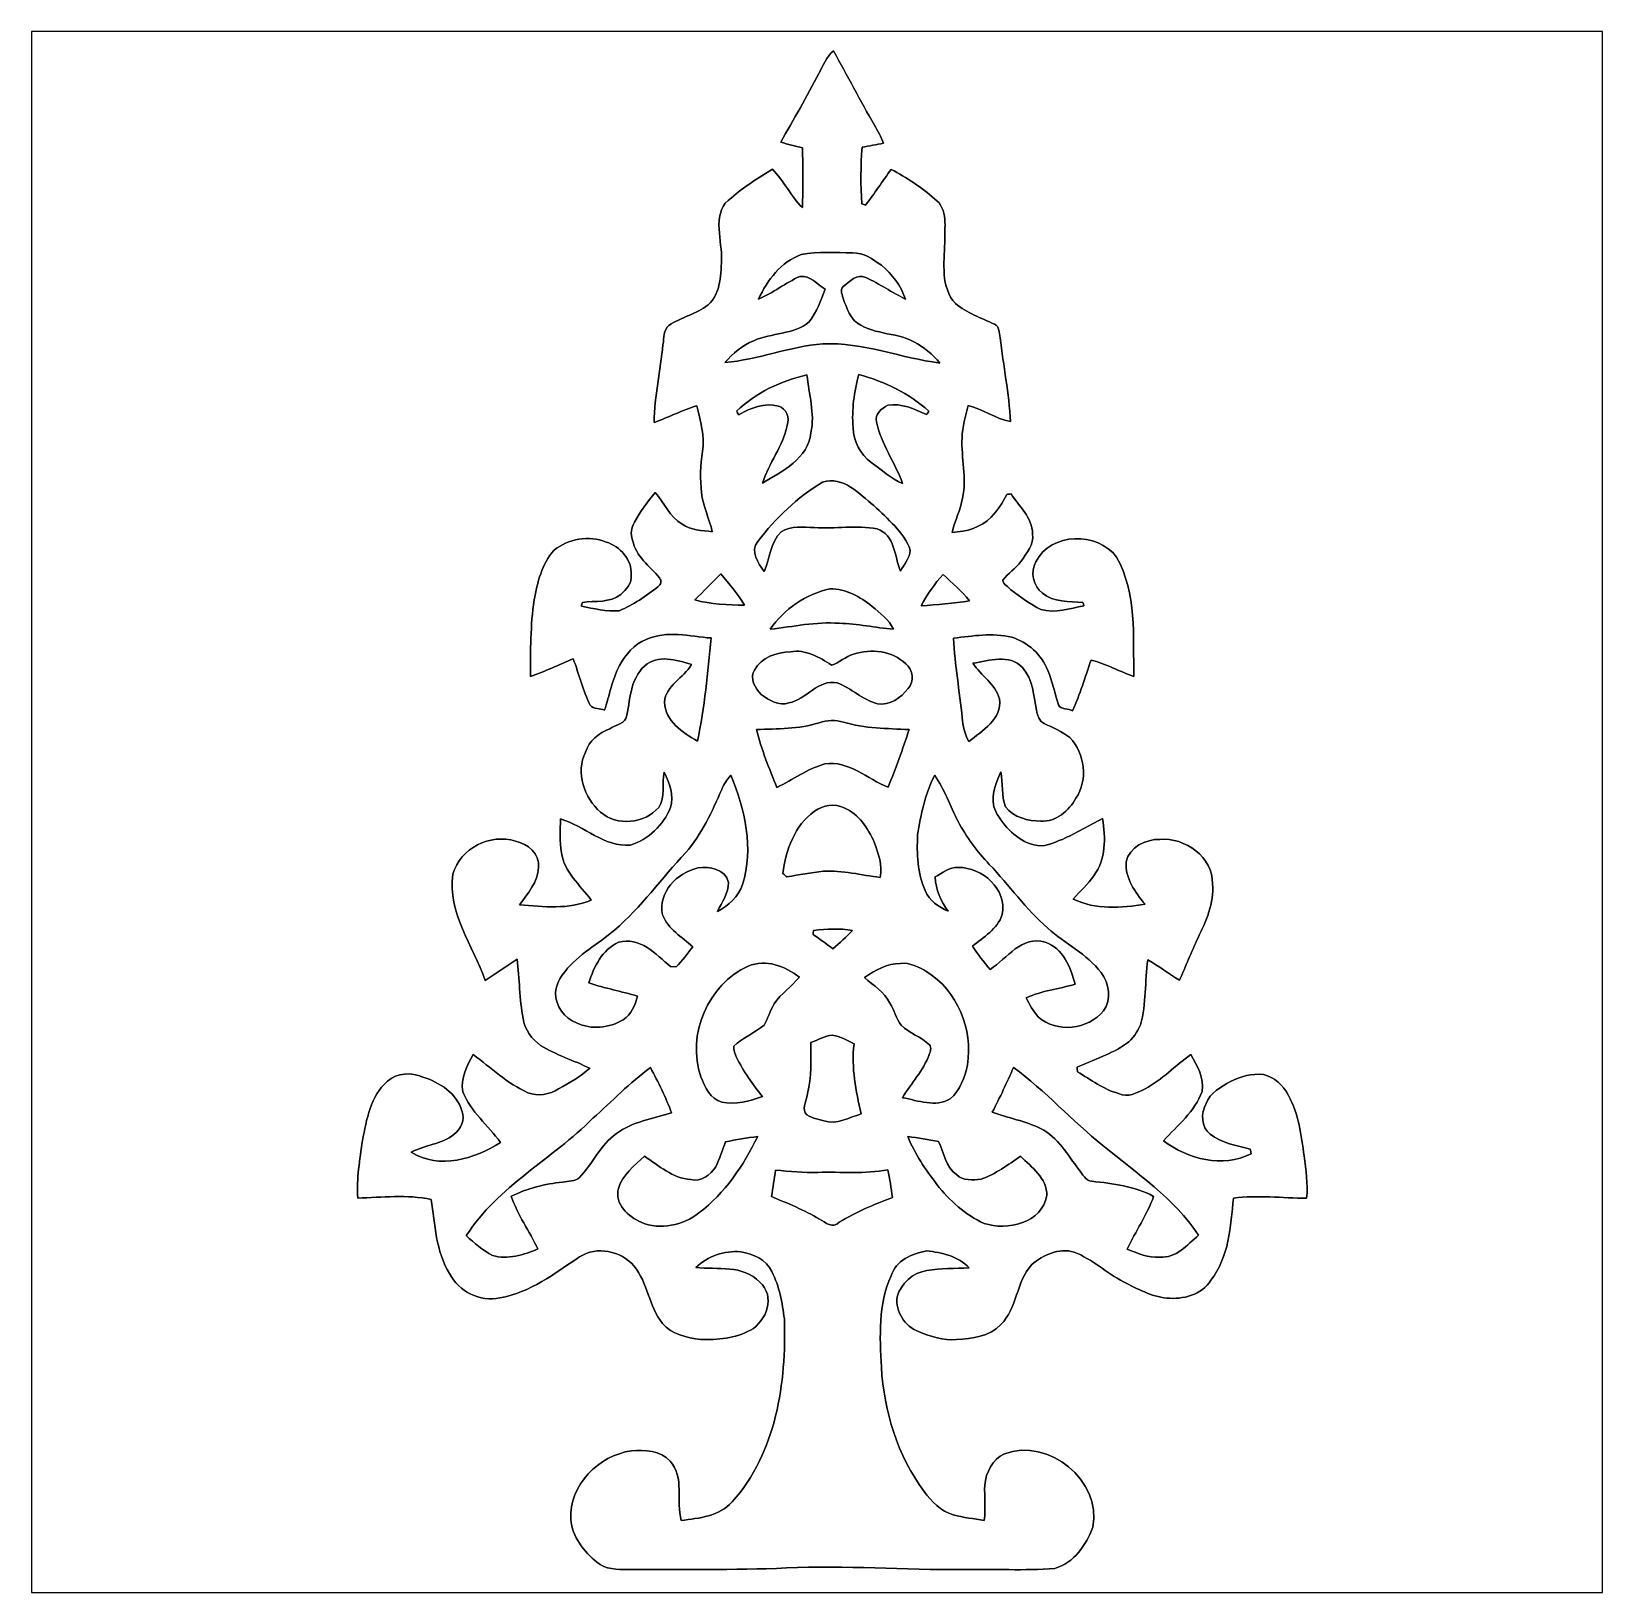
# Model space of a CAD drawing. Header units: centimetres. Extents: x -16.8 to 16.8, y -16.7 to 16.7.
import ezdxf

# ---------------------------------------------------------------- set-up
doc = ezdxf.new("R2010")
doc.units = ezdxf.units.CM
doc.header["$MEASUREMENT"] = 0
doc.layers.add('Layer 1', color=7, linetype='Continuous')

msp = doc.modelspace()

# ---------------------------------------------------------------- linework, layer by layer
at = {"layer": 'Layer 1', "color": 7}
for points, knots in [([(-16.77458, 16.66875), (-16.77458, 16.66875), (16.77458, 16.66875), (16.77458, 16.66875), (16.77458, 16.66875), (16.77458, 16.66875), (16.77458, -16.66875), (16.77458, -16.66875), (16.77458, -16.66875), (16.77458, -16.66875), (-16.77458, -16.66875), (-16.77458, -16.66875), (-16.77458, -16.66875), (-16.77458, -16.66875), (-16.77458, 16.66875), (-16.77458, 16.66875), (-16.77458, 16.66875), (-16.77458, 16.66875), (-16.77458, 16.66875), (-16.77458, 16.66875)], [0, 0, 0, 0, 0.16666667, 0.16666667, 0.16666667, 0.16666667, 0.33333333, 0.33333333, 0.33333333, 0.33333333, 0.5, 0.5, 0.5, 0.5, 0.66666667, 0.66666667, 0.66666667, 0.66666667, 1, 1, 1, 1]), ([(0.03634, 15.77058), (-0.2159, 15.2721), (-0.49989, 14.79162), (-0.77294, 14.30479), (-0.77294, 14.30479), (-0.62018, 14.25998), (-0.46602, 14.21871), (-0.3115, 14.17955), (-0.3115, 14.17955), (-0.29704, 13.75516), (-0.29774, 13.33077), (-0.31291, 12.90637), (-0.31291, 12.90637), (-0.55986, 13.15191), (-0.7052, 13.47999), (-0.95321, 13.72482), (-0.95321, 13.72482), (-1.25448, 13.53714), (-1.55928, 13.35087), (-1.82845, 13.11734), (-1.82845, 13.11734), (-2.24719, 12.83758), (-2.04399, 12.26679), (-2.03906, 11.85898), (-2.03906, 11.85898), (-2.04752, 11.50832), (-2.04223, 11.08251), (-2.32728, 10.82957), (-2.32728, 10.82957), (-2.57634, 10.63307), (-2.90019, 10.5664), (-3.16124, 10.38931), (-3.16124, 10.38931), (-3.28824, 10.29899), (-3.25861, 10.11343), (-3.29001, 9.98291), (-3.29001, 9.98291), (-3.3401, 9.42728), (-3.4738, 8.88047), (-3.47768, 8.32097), (-3.47768, 8.32097), (-3.1683, 8.42574), (-2.87937, 8.58379), (-2.56575, 8.67692), (-2.56575, 8.67692), (-2.49555, 8.35589), (-2.38513, 8.02957), (-2.4451, 7.69761), (-2.4451, 7.69761), (-2.49379, 7.40586), (-2.4959, 7.10812), (-2.46451, 6.81426), (-2.46451, 6.81426), (-2.43487, 6.52568), (-2.29799, 6.26533), (-2.23555, 5.98452), (-2.23555, 5.98452), (-2.45428, 6.01239), (-2.69593, 6.01028), (-2.88043, 6.14892), (-2.88043, 6.14892), (-3.14995, 6.29849), (-3.2572, 6.60259), (-3.45299, 6.82449), (-3.45299, 6.82449), (-3.61562, 6.62411), (-3.77684, 6.41985), (-3.89678, 6.19019), (-3.89678, 6.19019), (-3.96381, 6.07342), (-3.99309, 5.93196), (-3.93629, 5.80214), (-3.93629, 5.80214), (-3.87279, 5.45888), (-3.57117, 5.2511), (-3.36197, 4.99886), (-3.36197, 4.99886), (-3.3087, 4.93783), (-3.33516, 4.85211), (-3.39654, 4.80907), (-3.39654, 4.80907), (-3.65407, 4.61292), (-3.92183, 4.41854), (-4.22522, 4.2993), (-4.22522, 4.2993), (-4.49827, 4.27602), (-4.76497, 4.34164), (-5.02991, 4.39596), (-5.02991, 4.39596), (-5.02461, 4.41572), (-5.01438, 4.45558), (-5.00909, 4.47534), (-5.00909, 4.47534), (-4.73498, 4.51273), (-4.41995, 4.45982), (-4.18888, 4.64785), (-4.18888, 4.64785), (-4.07282, 4.75544), (-3.94088, 4.88632), (-3.96769, 5.06342), (-3.96769, 5.06342), (-3.94441, 5.38621), (-4.20582, 5.67161), (-4.50039, 5.76474), (-4.50039, 5.76474), (-4.86869, 5.91291), (-5.31742, 5.83953), (-5.6201, 5.58483), (-5.6201, 5.58483), (-5.88186, 5.29343), (-5.96512, 4.90008), (-6.04061, 4.52826), (-6.04061, 4.52826), (-6.11928, 3.98745), (-6.11858, 3.43923), (-6.11928, 2.89384), (-6.11928, 2.89384), (-5.80743, 3.00143), (-5.50898, 3.14325), (-5.20524, 3.27131), (-5.20524, 3.27131), (-5.07894, 2.94358), (-5.00698, 2.59503), (-4.84082, 2.28282), (-4.84082, 2.28282), (-4.77344, 2.18722), (-4.62703, 2.21721), (-4.53672, 2.1717), (-4.53672, 2.1717), (-4.4323, 2.49026), (-4.37268, 2.82751), (-4.21887, 3.12808), (-4.21887, 3.12808), (-4.07917, 3.3528), (-3.90878, 3.58916), (-3.64808, 3.68124), (-3.64808, 3.68124), (-3.20816, 3.88973), (-2.71956, 3.74544), (-2.25919, 3.71581), (-2.25919, 3.71581), (-2.33186, 2.9785), (-2.4003, 2.23591), (-2.55235, 1.50989), (-2.55235, 1.50989), (-2.86526, 1.69545), (-3.24697, 1.93746), (-3.2579, 2.34562), (-3.2579, 2.34562), (-3.22968, 2.70651), (-2.84092, 2.86067), (-2.68146, 3.14889), (-2.68146, 3.14889), (-2.99614, 3.24908), (-3.4096, 3.37114), (-3.68159, 3.11714), (-3.68159, 3.11714), (-4.00156, 2.83069), (-3.98039, 2.37631), (-4.08093, 1.99355), (-4.08093, 1.99355), (-4.1529, 1.8729), (-4.31518, 1.84926), (-4.42595, 1.77765), (-4.42595, 1.77765), (-4.65384, 1.68381), (-4.86869, 1.52188), (-4.94489, 1.27776), (-4.94489, 1.27776), (-5.15479, 0.84561), (-4.97417, 0.29951), (-4.62209, -0.00247), (-4.62209, -0.00247), (-4.27426, -0.31327), (-3.67665, -0.25012), (-3.38067, 0.09878), (-3.38067, 0.09878), (-3.23427, 0.3175), (-3.31399, 0.60466), (-3.26602, 0.84914), (-3.26602, 0.84914), (-3.15066, 0.61877), (-3.04412, 0.35454), (-3.12843, 0.09454), (-3.12843, 0.09454), (-3.27695, -0.27693), (-3.59869, -0.58914), (-3.98392, -0.70591), (-3.98392, -0.70591), (-4.55224, -0.7553), (-4.96111, -0.29316), (-5.47652, -0.14711), (-5.47652, -0.14711), (-5.48428, -0.3877), (-5.49169, -0.63006), (-5.45853, -0.8696), (-5.45853, -0.8696), (-5.39821, -1.28623), (-5.05531, -1.55857), (-4.82283, -1.88101), (-4.82283, -1.88101), (-5.30366, -2.09091), (-5.84165, -2.02036), (-6.34965, -1.98014), (-6.34965, -1.98014), (-6.17467, -1.74061), (-5.96089, -1.49472), (-5.94642, -1.18322), (-5.94642, -1.18322), (-5.9115, -0.89182), (-6.18102, -0.67628), (-6.43855, -0.61948), (-6.43855, -0.61948), (-6.9783, -0.45579), (-7.61859, -0.7747), (-7.77346, -1.32644), (-7.77346, -1.32644), (-7.89093, -2.16359), (-7.34131, -2.84586), (-7.0866, -3.59551), (-7.0866, -3.59551), (-6.852, -3.45511), (-6.6361, -3.28577), (-6.40433, -3.14113), (-6.40433, -3.14113), (-6.35459, -3.56376), (-6.35176, -3.99203), (-6.27662, -4.41184), (-6.27662, -4.41184), (-6.24134, -4.64432), (-6.09071, -4.84928), (-5.90233, -4.98475), (-5.90233, -4.98475), (-5.57177, -5.18619), (-5.2003, -5.30331), (-4.85316, -5.47088), (-4.85316, -5.47088), (-5.04578, -5.65644), (-5.28849, -5.7785), (-5.51674, -5.91326), (-5.51674, -5.91326), (-5.71288, -6.02756), (-5.95736, -6.08365), (-6.17432, -5.99369), (-6.17432, -5.99369), (-6.61529, -5.80214), (-6.95925, -5.45641), (-7.34448, -5.17913), (-7.34448, -5.17913), (-7.47219, -5.42466), (-7.61506, -5.68254), (-7.5625, -5.97253), (-7.5625, -5.97253), (-7.39775, -6.40115), (-7.0164, -6.6869), (-6.76134, -7.05661), (-6.76134, -7.05661), (-7.32014, -7.41292), (-8.05498, -7.63799), (-8.66458, -7.26228), (-8.66458, -7.26228), (-8.37001, -7.11235), (-8.01899, -7.09154), (-7.75123, -6.88869), (-7.75123, -6.88869), (-7.60659, -6.76592), (-7.50782, -6.57437), (-7.58472, -6.38351), (-7.58472, -6.38351), (-7.69056, -6.00463), (-8.05956, -5.77391), (-8.4141, -5.66032), (-8.4141, -5.66032), (-8.65681, -5.5559), (-8.97184, -5.56154), (-9.17222, -5.74993), (-9.17222, -5.74993), (-9.53664, -6.06566), (-9.61778, -6.56766), (-9.70492, -7.01393), (-9.70492, -7.01393), (-9.76207, -7.42068), (-9.8365, -7.83096), (-9.80758, -8.24336), (-9.80758, -8.24336), (-9.28546, -8.23101), (-8.75453, -8.16645), (-8.23736, -8.27193), (-8.23736, -8.27193), (-8.15516, -8.80745), (-8.14176, -9.38107), (-7.84613, -9.85838), (-7.84613, -9.85838), (-7.64716, -10.23761), (-7.19561, -10.47468), (-6.77016, -10.37272), (-6.77016, -10.37272), (-6.12528, -10.27077), (-5.60105, -9.84673), (-5.06836, -9.50172), (-5.06836, -9.50172), (-4.70641, -9.26077), (-4.18641, -9.37084), (-3.90843, -9.69257), (-3.90843, -9.69257), (-3.61174, -10.05311), (-3.58951, -10.55582), (-3.30129, -10.92094), (-3.30129, -10.92094), (-3.10409, -11.16118), (-2.77319, -11.21974), (-2.4825, -11.2649), (-2.4825, -11.2649), (-2.12302, -11.27795), (-1.74413, -11.23491), (-1.42064, -11.06629), (-1.42064, -11.06629), (-1.0795, -10.87367), (-0.87559, -10.33357), (-1.22343, -10.04288), (-1.22343, -10.04288), (-1.57021, -9.65906), (-2.13219, -9.77653), (-2.58657, -9.72855), (-2.58657, -9.72855), (-2.33892, -9.48408), (-1.9752, -9.35743), (-1.62983, -9.39341), (-1.62983, -9.39341), (-1.36208, -9.42869), (-1.08479, -9.56239), (-0.96167, -9.81428), (-0.96167, -9.81428), (-0.80574, -10.12754), (-0.73907, -10.47856), (-0.69638, -10.82322), (-0.69638, -10.82322), (-0.65193, -12.19059), (-0.86783, -13.67649), (-1.81257, -14.73341), (-1.81257, -14.73341), (-2.09091, -15.04103), (-2.5146, -15.07737), (-2.89807, -15.12852), (-2.89807, -15.12852), (-3.0166, -14.71013), (-2.82152, -14.21377), (-3.13549, -13.86029), (-3.13549, -13.86029), (-3.34363, -13.64121), (-3.68088, -13.61369), (-3.96416, -13.64192), (-3.96416, -13.64192), (-4.65702, -13.73822), (-5.30543, -14.3764), (-5.25392, -15.10277), (-5.25392, -15.10277), (-5.23699, -15.48059), (-4.97346, -15.78857), (-4.69794, -16.0214), (-4.69794, -16.0214), (-4.51979, -16.17592), (-4.26261, -16.17698), (-4.03966, -16.17839), (-4.03966, -16.17839), (-2.91077, -16.16851), (-1.78118, -16.19497), (-0.65299, -16.14241), (-0.65299, -16.14241), (0.60537, -16.07714), (1.86337, -16.19709), (3.12208, -16.17557), (3.12208, -16.17557), (3.77296, -16.16357), (4.4263, -16.2052), (5.07577, -16.15264), (5.07577, -16.15264), (5.48111, -16.03622), (5.75275, -15.65204), (5.89068, -15.27175), (5.89068, -15.27175), (6.08647, -14.27515), (4.94277, -13.35299), (4.00403, -13.70612), (4.00403, -13.70612), (3.75003, -13.8243), (3.60539, -14.10194), (3.58316, -14.37393), (3.58316, -14.37393), (3.56976, -14.6237), (3.60574, -14.87699), (3.57117, -15.12676), (3.57117, -15.12676), (3.34963, -15.09324), (3.12702, -15.06502), (2.91006, -15.00964), (2.91006, -15.00964), (2.64654, -14.93132), (2.4444, -14.72248), (2.28529, -14.50763), (2.28529, -14.50763), (1.72014, -13.74316), (1.43122, -12.79948), (1.37407, -11.85686), (1.37407, -11.85686), (1.34267, -11.20528), (1.30316, -10.51278), (1.58115, -9.90388), (1.58115, -9.90388), (1.68698, -9.57968), (2.02953, -9.4234), (2.34103, -9.37295), (2.34103, -9.37295), (2.66665, -9.40611), (3.01731, -9.48443), (3.24908, -9.73384), (3.24908, -9.73384), (2.94746, -9.75078), (2.64336, -9.74161), (2.34491, -9.79276), (2.34491, -9.79276), (2.04717, -9.83368), (1.78929, -10.06651), (1.71168, -10.35509), (1.71168, -10.35509), (1.67181, -10.66976), (1.87643, -10.98479), (2.16853, -11.09698), (2.16853, -11.09698), (2.42323, -11.20422), (2.69946, -11.28889), (2.97956, -11.26384), (2.97956, -11.26384), (3.31152, -11.24338), (3.68582, -11.20634), (3.92465, -10.94528), (3.92465, -10.94528), (4.2799, -10.59251), (4.24991, -10.03053), (4.58576, -9.66576), (4.58576, -9.66576), (4.82847, -9.45409), (5.16326, -9.30769), (5.48957, -9.39624), (5.48957, -9.39624), (5.87375, -9.54969), (6.18067, -9.84215), (6.54544, -10.03265), (6.54544, -10.03265), (6.83824, -10.18081), (7.13352, -10.34838), (7.4676, -10.37872), (7.4676, -10.37872), (7.81262, -10.41541), (8.21796, -10.31381), (8.40987, -9.99949), (8.40987, -9.99949), (8.79828, -9.50419), (8.83214, -8.84731), (8.89282, -8.24759), (8.89282, -8.24759), (9.41105, -8.17316), (9.93246, -8.24971), (10.45245, -8.24406), (10.45245, -8.24406), (10.49302, -7.9442), (10.43164, -7.64187), (10.40306, -7.34377), (10.40306, -7.34377), (10.33392, -6.90598), (10.29017, -6.4456), (10.06651, -6.05296), (10.06651, -6.05296), (9.95927, -5.83953), (9.76524, -5.66173), (9.531, -5.60388), (9.531, -5.60388), (9.28864, -5.57953), (9.04275, -5.64691), (8.82756, -5.75663), (8.82756, -5.75663), (8.62436, -5.8734), (8.39505, -5.99299), (8.30792, -6.22653), (8.30792, -6.22653), (8.19644, -6.42902), (8.19785, -6.72959), (8.39541, -6.87881), (8.39541, -6.87881), (8.64094, -7.06967), (8.95738, -7.12682), (9.2523, -7.20019), (9.2523, -7.20019), (9.25654, -7.22418), (9.2643, -7.27251), (9.26853, -7.2965), (9.26853, -7.2965), (8.65787, -7.60659), (7.92233, -7.41362), (7.39846, -7.02028), (7.39846, -7.02028), (7.69867, -6.69184), (8.06873, -6.39974), (8.22254, -5.96653), (8.22254, -5.96653), (8.27652, -5.67972), (8.11812, -5.41761), (7.98266, -5.18019), (7.98266, -5.18019), (7.64963, -5.41408), (7.36812, -5.71994), (7.00405, -5.91044), (7.00405, -5.91044), (6.83331, -5.99828), (6.63504, -6.10694), (6.44066, -6.00886), (6.44066, -6.00886), (6.11329, -5.93196), (5.84976, -5.70971), (5.56189, -5.54955), (5.56189, -5.54955), (5.56013, -5.5245), (5.5566, -5.47441), (5.55484, -5.44901), (5.55484, -5.44901), (5.90656, -5.28532), (6.28685, -5.17419), (6.60541, -4.94665), (6.60541, -4.94665), (6.74687, -4.8514), (6.83719, -4.69724), (6.90845, -4.5466), (6.90845, -4.5466), (7.03298, -4.09293), (6.99841, -3.61738), (7.06226, -3.15489), (7.06226, -3.15489), (7.29403, -3.29036), (7.51029, -3.45017), (7.73747, -3.59339), (7.73747, -3.59339), (7.87753, -3.29918), (7.98795, -2.99191), (8.13117, -2.6991), (8.13117, -2.6991), (8.30157, -2.33539), (8.48431, -1.94663), (8.44515, -1.53529), (8.44515, -1.53529), (8.46208, -0.96626), (7.85354, -0.53658), (7.32155, -0.58491), (7.32155, -0.58491), (7.01675, -0.5782), (6.67738, -0.74859), (6.60012, -1.06292), (6.60012, -1.06292), (6.58177, -1.4157), (6.79027, -1.71556), (7.00793, -1.97132), (7.00793, -1.97132), (6.50028, -2.04399), (5.94466, -2.09903), (5.47299, -1.85843), (5.47299, -1.85843), (5.61975, -1.69333), (5.78661, -1.54411), (5.91009, -1.35961), (5.91009, -1.35961), (6.17361, -1.01459), (6.16268, -0.54998), (6.09812, -0.14111), (6.09812, -0.14111), (5.80884, -0.28222), (5.53367, -0.45085), (5.24051, -0.58455), (5.24051, -0.58455), (5.04366, -0.65123), (4.84258, -0.77117), (4.62739, -0.69991), (4.62739, -0.69991), (4.26473, -0.60501), (3.98921, -0.31221), (3.81706, 0.00882), (3.81706, 0.00882), (3.68018, 0.28116), (3.80929, 0.59584), (3.92712, 0.85443), (3.92712, 0.85443), (3.97298, 0.60925), (3.92889, 0.34608), (4.02837, 0.11324), (4.02837, 0.11324), (4.19135, -0.11712), (4.51132, -0.19756), (4.77873, -0.19332), (4.77873, -0.19332), (5.10434, -0.21766), (5.37774, 0.02822), (5.52944, 0.29422), (5.52944, 0.29422), (5.79367, 0.68827), (5.715, 1.24636), (5.40209, 1.59067), (5.40209, 1.59067), (5.23311, 1.71909), (5.03696, 1.7974), (4.84893, 1.89054), (4.84893, 1.89054), (4.74027, 1.94028), (4.70852, 2.06798), (4.68524, 2.17417), (4.68524, 2.17417), (4.63021, 2.48885), (4.61257, 2.83069), (4.38714, 3.08257), (4.38714, 3.08257), (4.10633, 3.38455), (3.67841, 3.23074), (3.33093, 3.17571), (3.33093, 3.17571), (3.50591, 2.91147), (3.80612, 2.73262), (3.89819, 2.41547), (3.89819, 2.41547), (3.95958, 1.98543), (3.52989, 1.73073), (3.24097, 1.50848), (3.24097, 1.50848), (3.15136, 1.66158), (3.11326, 1.83762), (3.10197, 2.01295), (3.10197, 2.01295), (3.04377, 2.57916), (2.94393, 3.14113), (2.91641, 3.71052), (2.91641, 3.71052), (3.32599, 3.76273), (3.74897, 3.82729), (4.15749, 3.73415), (4.15749, 3.73415), (4.50321, 3.62903), (4.79354, 3.35844), (4.92831, 3.02331), (4.92831, 3.02331), (5.02567, 2.78553), (5.07859, 2.5333), (5.15373, 2.28847), (5.15373, 2.28847), (5.19818, 2.17241), (5.38445, 2.22673), (5.45712, 2.15724), (5.45712, 2.15724), (5.6134, 2.51037), (5.7277, 2.87902), (5.85117, 3.24414), (5.85117, 3.24414), (6.16973, 3.16442), (6.4583, 3.00355), (6.76628, 2.89348), (6.76628, 2.89348), (6.74546, 3.74968), (6.83295, 4.67042), (6.39657, 5.44477), (6.39657, 5.44477), (5.98805, 5.98734), (4.99639, 5.97676), (4.67431, 5.34388), (4.67431, 5.34388), (4.54836, 5.12163), (4.61927, 4.82847), (4.81189, 4.67007), (4.81189, 4.67007), (5.05883, 4.47428), (5.38445, 4.50391), (5.67937, 4.47463), (5.67937, 4.47463), (5.68431, 4.45629), (5.69454, 4.41925), (5.69948, 4.40055), (5.69948, 4.40055), (5.3975, 4.34693), (5.08706, 4.23862), (4.78049, 4.32294), (4.78049, 4.32294), (4.55542, 4.44253), (4.34305, 4.58717), (4.14232, 4.74416), (4.14232, 4.74416), (4.08728, 4.81083), (3.97334, 4.85316), (3.97122, 4.95018), (3.97122, 4.95018), (4.07987, 5.0994), (4.24427, 5.19747), (4.35434, 5.34635), (4.35434, 5.34635), (4.47146, 5.5245), (4.63973, 5.71147), (4.60304, 5.94289), (4.60304, 5.94289), (4.5974, 6.28368), (4.31906, 6.52815), (4.14267, 6.79168), (4.14267, 6.79168), (4.12009, 6.78956), (4.07458, 6.78497), (4.05201, 6.78286), (4.05201, 6.78286), (3.96381, 6.60718), (3.86115, 6.43749), (3.7211, 6.29744), (3.7211, 6.29744), (3.49991, 6.0766), (3.18911, 5.98311), (2.88361, 5.97182), (2.88361, 5.97182), (2.94428, 6.22018), (3.06423, 6.45019), (3.10833, 6.70348), (3.10833, 6.70348), (3.20393, 7.12787), (3.07728, 7.56144), (3.09704, 7.98936), (3.09704, 7.98936), (3.10268, 8.22572), (3.16689, 8.45467), (3.22827, 8.68116), (3.22827, 8.68116), (3.53907, 8.5919), (3.81353, 8.40458), (4.13138, 8.33579), (4.13138, 8.33579), (4.10069, 8.93798), (3.98004, 9.53029), (3.9116, 10.12825), (3.9116, 10.12825), (3.88655, 10.22456), (3.90243, 10.37237), (3.78848, 10.41682), (3.78848, 10.41682), (3.50485, 10.55052), (3.19934, 10.65459), (2.95557, 10.85815), (2.95557, 10.85815), (2.6356, 11.21163), (2.71498, 11.71892), (2.72874, 12.15284), (2.72874, 12.15284), (2.71709, 12.46364), (2.80917, 12.8838), (2.51072, 13.09264), (2.51072, 13.09264), (2.22991, 13.34029), (1.91488, 13.54737), (1.58468, 13.72306), (1.58468, 13.72306), (1.40018, 13.46976), (1.22661, 13.20906), (1.03858, 12.95859), (1.03858, 12.95859), (1.01776, 12.96529), (0.97578, 12.97905), (0.95497, 12.9861), (0.95497, 12.9861), (0.93098, 13.38862), (0.93239, 13.7922), (0.96167, 14.19437), (0.96167, 14.19437), (1.11337, 14.22329), (1.26541, 14.25046), (1.41746, 14.28009), (1.41746, 14.28009), (1.36772, 14.41591), (1.30069, 14.54326), (1.22731, 14.66709), (1.22731, 14.66709), (0.92251, 15.18814), (0.65017, 15.72754), (0.35066, 16.25071), (0.35066, 16.25071), (0.19438, 16.13112), (0.13476, 15.9325), (0.03634, 15.77058)], [0, 0, 0, 0, 0.00507614, 0.00507614, 0.00507614, 0.00507614, 0.01015228, 0.01015228, 0.01015228, 0.01015228, 0.01522843, 0.01522843, 0.01522843, 0.01522843, 0.02030457, 0.02030457, 0.02030457, 0.02030457, 0.02538071, 0.02538071, 0.02538071, 0.02538071, 0.03045685, 0.03045685, 0.03045685, 0.03045685, 0.03553299, 0.03553299, 0.03553299, 0.03553299, 0.04060914, 0.04060914, 0.04060914, 0.04060914, 0.04568528, 0.04568528, 0.04568528, 0.04568528, 0.05076142, 0.05076142, 0.05076142, 0.05076142, 0.05583756, 0.05583756, 0.05583756, 0.05583756, 0.06091371, 0.06091371, 0.06091371, 0.06091371, 0.06598985, 0.06598985, 0.06598985, 0.06598985, 0.07106599, 0.07106599, 0.07106599, 0.07106599, 0.07614213, 0.07614213, 0.07614213, 0.07614213, 0.08121827, 0.08121827, 0.08121827, 0.08121827, 0.08629442, 0.08629442, 0.08629442, 0.08629442, 0.09137056, 0.09137056, 0.09137056, 0.09137056, 0.0964467, 0.0964467, 0.0964467, 0.0964467, 0.10152284, 0.10152284, 0.10152284, 0.10152284, 0.10659898, 0.10659898, 0.10659898, 0.10659898, 0.11167513, 0.11167513, 0.11167513, 0.11167513, 0.11675127, 0.11675127, 0.11675127, 0.11675127, 0.12182741, 0.12182741, 0.12182741, 0.12182741, 0.12690355, 0.12690355, 0.12690355, 0.12690355, 0.1319797, 0.1319797, 0.1319797, 0.1319797, 0.13705584, 0.13705584, 0.13705584, 0.13705584, 0.14213198, 0.14213198, 0.14213198, 0.14213198, 0.14720812, 0.14720812, 0.14720812, 0.14720812, 0.15228426, 0.15228426, 0.15228426, 0.15228426, 0.15736041, 0.15736041, 0.15736041, 0.15736041, 0.16243655, 0.16243655, 0.16243655, 0.16243655, 0.16751269, 0.16751269, 0.16751269, 0.16751269, 0.17258883, 0.17258883, 0.17258883, 0.17258883, 0.17766497, 0.17766497, 0.17766497, 0.17766497, 0.18274112, 0.18274112, 0.18274112, 0.18274112, 0.18781726, 0.18781726, 0.18781726, 0.18781726, 0.1928934, 0.1928934, 0.1928934, 0.1928934, 0.19796954, 0.19796954, 0.19796954, 0.19796954, 0.20304569, 0.20304569, 0.20304569, 0.20304569, 0.20812183, 0.20812183, 0.20812183, 0.20812183, 0.21319797, 0.21319797, 0.21319797, 0.21319797, 0.21827411, 0.21827411, 0.21827411, 0.21827411, 0.22335025, 0.22335025, 0.22335025, 0.22335025, 0.2284264, 0.2284264, 0.2284264, 0.2284264, 0.23350254, 0.23350254, 0.23350254, 0.23350254, 0.23857868, 0.23857868, 0.23857868, 0.23857868, 0.24365482, 0.24365482, 0.24365482, 0.24365482, 0.24873096, 0.24873096, 0.24873096, 0.24873096, 0.25380711, 0.25380711, 0.25380711, 0.25380711, 0.25888325, 0.25888325, 0.25888325, 0.25888325, 0.26395939, 0.26395939, 0.26395939, 0.26395939, 0.26903553, 0.26903553, 0.26903553, 0.26903553, 0.27411168, 0.27411168, 0.27411168, 0.27411168, 0.27918782, 0.27918782, 0.27918782, 0.27918782, 0.28426396, 0.28426396, 0.28426396, 0.28426396, 0.2893401, 0.2893401, 0.2893401, 0.2893401, 0.29441624, 0.29441624, 0.29441624, 0.29441624, 0.29949239, 0.29949239, 0.29949239, 0.29949239, 0.30456853, 0.30456853, 0.30456853, 0.30456853, 0.30964467, 0.30964467, 0.30964467, 0.30964467, 0.31472081, 0.31472081, 0.31472081, 0.31472081, 0.31979695, 0.31979695, 0.31979695, 0.31979695, 0.3248731, 0.3248731, 0.3248731, 0.3248731, 0.32994924, 0.32994924, 0.32994924, 0.32994924, 0.33502538, 0.33502538, 0.33502538, 0.33502538, 0.34010152, 0.34010152, 0.34010152, 0.34010152, 0.34517766, 0.34517766, 0.34517766, 0.34517766, 0.35025381, 0.35025381, 0.35025381, 0.35025381, 0.35532995, 0.35532995, 0.35532995, 0.35532995, 0.36040609, 0.36040609, 0.36040609, 0.36040609, 0.36548223, 0.36548223, 0.36548223, 0.36548223, 0.37055838, 0.37055838, 0.37055838, 0.37055838, 0.37563452, 0.37563452, 0.37563452, 0.37563452, 0.38071066, 0.38071066, 0.38071066, 0.38071066, 0.3857868, 0.3857868, 0.3857868, 0.3857868, 0.39086294, 0.39086294, 0.39086294, 0.39086294, 0.39593909, 0.39593909, 0.39593909, 0.39593909, 0.40101523, 0.40101523, 0.40101523, 0.40101523, 0.40609137, 0.40609137, 0.40609137, 0.40609137, 0.41116751, 0.41116751, 0.41116751, 0.41116751, 0.41624365, 0.41624365, 0.41624365, 0.41624365, 0.4213198, 0.4213198, 0.4213198, 0.4213198, 0.42639594, 0.42639594, 0.42639594, 0.42639594, 0.43147208, 0.43147208, 0.43147208, 0.43147208, 0.43654822, 0.43654822, 0.43654822, 0.43654822, 0.44162437, 0.44162437, 0.44162437, 0.44162437, 0.44670051, 0.44670051, 0.44670051, 0.44670051, 0.45177665, 0.45177665, 0.45177665, 0.45177665, 0.45685279, 0.45685279, 0.45685279, 0.45685279, 0.46192893, 0.46192893, 0.46192893, 0.46192893, 0.46700508, 0.46700508, 0.46700508, 0.46700508, 0.47208122, 0.47208122, 0.47208122, 0.47208122, 0.47715736, 0.47715736, 0.47715736, 0.47715736, 0.4822335, 0.4822335, 0.4822335, 0.4822335, 0.48730964, 0.48730964, 0.48730964, 0.48730964, 0.49238579, 0.49238579, 0.49238579, 0.49238579, 0.49746193, 0.49746193, 0.49746193, 0.49746193, 0.50253807, 0.50253807, 0.50253807, 0.50253807, 0.50761421, 0.50761421, 0.50761421, 0.50761421, 0.51269036, 0.51269036, 0.51269036, 0.51269036, 0.5177665, 0.5177665, 0.5177665, 0.5177665, 0.52284264, 0.52284264, 0.52284264, 0.52284264, 0.52791878, 0.52791878, 0.52791878, 0.52791878, 0.53299492, 0.53299492, 0.53299492, 0.53299492, 0.53807107, 0.53807107, 0.53807107, 0.53807107, 0.54314721, 0.54314721, 0.54314721, 0.54314721, 0.54822335, 0.54822335, 0.54822335, 0.54822335, 0.55329949, 0.55329949, 0.55329949, 0.55329949, 0.55837563, 0.55837563, 0.55837563, 0.55837563, 0.56345178, 0.56345178, 0.56345178, 0.56345178, 0.56852792, 0.56852792, 0.56852792, 0.56852792, 0.57360406, 0.57360406, 0.57360406, 0.57360406, 0.5786802, 0.5786802, 0.5786802, 0.5786802, 0.58375635, 0.58375635, 0.58375635, 0.58375635, 0.58883249, 0.58883249, 0.58883249, 0.58883249, 0.59390863, 0.59390863, 0.59390863, 0.59390863, 0.59898477, 0.59898477, 0.59898477, 0.59898477, 0.60406091, 0.60406091, 0.60406091, 0.60406091, 0.60913706, 0.60913706, 0.60913706, 0.60913706, 0.6142132, 0.6142132, 0.6142132, 0.6142132, 0.61928934, 0.61928934, 0.61928934, 0.61928934, 0.62436548, 0.62436548, 0.62436548, 0.62436548, 0.62944162, 0.62944162, 0.62944162, 0.62944162, 0.63451777, 0.63451777, 0.63451777, 0.63451777, 0.63959391, 0.63959391, 0.63959391, 0.63959391, 0.64467005, 0.64467005, 0.64467005, 0.64467005, 0.64974619, 0.64974619, 0.64974619, 0.64974619, 0.65482234, 0.65482234, 0.65482234, 0.65482234, 0.65989848, 0.65989848, 0.65989848, 0.65989848, 0.66497462, 0.66497462, 0.66497462, 0.66497462, 0.67005076, 0.67005076, 0.67005076, 0.67005076, 0.6751269, 0.6751269, 0.6751269, 0.6751269, 0.68020305, 0.68020305, 0.68020305, 0.68020305, 0.68527919, 0.68527919, 0.68527919, 0.68527919, 0.69035533, 0.69035533, 0.69035533, 0.69035533, 0.69543147, 0.69543147, 0.69543147, 0.69543147, 0.70050761, 0.70050761, 0.70050761, 0.70050761, 0.70558376, 0.70558376, 0.70558376, 0.70558376, 0.7106599, 0.7106599, 0.7106599, 0.7106599, 0.71573604, 0.71573604, 0.71573604, 0.71573604, 0.72081218, 0.72081218, 0.72081218, 0.72081218, 0.72588832, 0.72588832, 0.72588832, 0.72588832, 0.73096447, 0.73096447, 0.73096447, 0.73096447, 0.73604061, 0.73604061, 0.73604061, 0.73604061, 0.74111675, 0.74111675, 0.74111675, 0.74111675, 0.74619289, 0.74619289, 0.74619289, 0.74619289, 0.75126904, 0.75126904, 0.75126904, 0.75126904, 0.75634518, 0.75634518, 0.75634518, 0.75634518, 0.76142132, 0.76142132, 0.76142132, 0.76142132, 0.76649746, 0.76649746, 0.76649746, 0.76649746, 0.7715736, 0.7715736, 0.7715736, 0.7715736, 0.77664975, 0.77664975, 0.77664975, 0.77664975, 0.78172589, 0.78172589, 0.78172589, 0.78172589, 0.78680203, 0.78680203, 0.78680203, 0.78680203, 0.79187817, 0.79187817, 0.79187817, 0.79187817, 0.79695431, 0.79695431, 0.79695431, 0.79695431, 0.80203046, 0.80203046, 0.80203046, 0.80203046, 0.8071066, 0.8071066, 0.8071066, 0.8071066, 0.81218274, 0.81218274, 0.81218274, 0.81218274, 0.81725888, 0.81725888, 0.81725888, 0.81725888, 0.82233503, 0.82233503, 0.82233503, 0.82233503, 0.82741117, 0.82741117, 0.82741117, 0.82741117, 0.83248731, 0.83248731, 0.83248731, 0.83248731, 0.83756345, 0.83756345, 0.83756345, 0.83756345, 0.84263959, 0.84263959, 0.84263959, 0.84263959, 0.84771574, 0.84771574, 0.84771574, 0.84771574, 0.85279188, 0.85279188, 0.85279188, 0.85279188, 0.85786802, 0.85786802, 0.85786802, 0.85786802, 0.86294416, 0.86294416, 0.86294416, 0.86294416, 0.8680203, 0.8680203, 0.8680203, 0.8680203, 0.87309645, 0.87309645, 0.87309645, 0.87309645, 0.87817259, 0.87817259, 0.87817259, 0.87817259, 0.88324873, 0.88324873, 0.88324873, 0.88324873, 0.88832487, 0.88832487, 0.88832487, 0.88832487, 0.89340102, 0.89340102, 0.89340102, 0.89340102, 0.89847716, 0.89847716, 0.89847716, 0.89847716, 0.9035533, 0.9035533, 0.9035533, 0.9035533, 0.90862944, 0.90862944, 0.90862944, 0.90862944, 0.91370558, 0.91370558, 0.91370558, 0.91370558, 0.91878173, 0.91878173, 0.91878173, 0.91878173, 0.92385787, 0.92385787, 0.92385787, 0.92385787, 0.92893401, 0.92893401, 0.92893401, 0.92893401, 0.93401015, 0.93401015, 0.93401015, 0.93401015, 0.93908629, 0.93908629, 0.93908629, 0.93908629, 0.94416244, 0.94416244, 0.94416244, 0.94416244, 0.94923858, 0.94923858, 0.94923858, 0.94923858, 0.95431472, 0.95431472, 0.95431472, 0.95431472, 0.95939086, 0.95939086, 0.95939086, 0.95939086, 0.96446701, 0.96446701, 0.96446701, 0.96446701, 0.96954315, 0.96954315, 0.96954315, 0.96954315, 0.97461929, 0.97461929, 0.97461929, 0.97461929, 0.97969543, 0.97969543, 0.97969543, 0.97969543, 0.98477157, 0.98477157, 0.98477157, 0.98477157, 0.98984772, 0.98984772, 0.98984772, 0.98984772, 1, 1, 1, 1]), ([(-0.33479, 11.90307), (0.02505, 11.9694), (0.39546, 11.95176), (0.75953, 11.938), (0.75953, 11.938), (0.99836, 11.95634), (1.18992, 11.79618), (1.37689, 11.67624), (1.37689, 11.67624), (1.60831, 11.48715), (1.79246, 11.2328), (1.88912, 10.94916), (1.88912, 10.94916), (1.60196, 11.09274), (1.33703, 11.27972), (1.04493, 11.41236), (1.04493, 11.41236), (0.84984, 11.50232), (0.69779, 11.32417), (0.56092, 11.22151), (0.56092, 11.22151), (0.48613, 11.14178), (0.54116, 11.02995), (0.56691, 10.94176), (0.56691, 10.94176), (0.62865, 10.78759), (0.67874, 10.61932), (0.79622, 10.49655), (0.79622, 10.49655), (1.15253, 10.18117), (1.66723, 10.25701), (2.07045, 10.04147), (2.07045, 10.04147), (2.28318, 9.92822), (2.4705, 9.77053), (2.62643, 9.58709), (2.62643, 9.58709), (1.78752, 9.69292), (0.98002, 10.03547), (0.12312, 9.99772), (0.12312, 9.99772), (-0.58667, 9.94057), (-1.2573, 9.65906), (-1.96497, 9.59732), (-1.96497, 9.59732), (-1.79458, 9.7917), (-1.59667, 9.97021), (-1.3522, 10.06475), (-1.3522, 10.06475), (-0.96908, 10.23408), (-0.50059, 10.19034), (-0.16722, 10.46762), (-0.16722, 10.46762), (-0.00247, 10.67012), (0.07938, 10.92341), (0.17392, 11.16295), (0.17392, 11.16295), (0.00494, 11.26561), (-0.14146, 11.46069), (-0.36336, 11.4367), (-0.36336, 11.4367), (-0.67169, 11.30159), (-0.93663, 11.08428), (-1.24742, 10.95269), (-1.24742, 10.95269), (-1.06433, 11.35345), (-0.76588, 11.7542), (-0.33479, 11.90307)], [0, 0, 0, 0, 0.05555556, 0.05555556, 0.05555556, 0.05555556, 0.11111111, 0.11111111, 0.11111111, 0.11111111, 0.16666667, 0.16666667, 0.16666667, 0.16666667, 0.22222222, 0.22222222, 0.22222222, 0.22222222, 0.27777778, 0.27777778, 0.27777778, 0.27777778, 0.33333333, 0.33333333, 0.33333333, 0.33333333, 0.38888889, 0.38888889, 0.38888889, 0.38888889, 0.44444444, 0.44444444, 0.44444444, 0.44444444, 0.5, 0.5, 0.5, 0.5, 0.55555556, 0.55555556, 0.55555556, 0.55555556, 0.61111111, 0.61111111, 0.61111111, 0.61111111, 0.66666667, 0.66666667, 0.66666667, 0.66666667, 0.72222222, 0.72222222, 0.72222222, 0.72222222, 0.77777778, 0.77777778, 0.77777778, 0.77777778, 0.83333333, 0.83333333, 0.83333333, 0.83333333, 0.88888889, 0.88888889, 0.88888889, 0.88888889, 1, 1, 1, 1]), ([(-1.71873, 8.55874), (-1.3021, 8.95244), (-0.77047, 9.20962), (-0.21378, 9.3345), (-0.21378, 9.3345), (-0.17639, 8.92598), (-0.04057, 8.51006), (-0.12841, 8.09978), (-0.12841, 8.09978), (-0.18627, 7.54909), (-0.74401, 7.27639), (-1.16276, 7.02169), (-1.16276, 7.02169), (-1.03082, 7.44926), (-0.72566, 7.81121), (-0.63747, 8.25359), (-0.63747, 8.25359), (-0.57115, 8.41551), (-0.65546, 8.61907), (-0.82338, 8.66846), (-0.82338, 8.66846), (-1.12183, 8.74607), (-1.41499, 8.62824), (-1.67005, 8.48431), (-1.67005, 8.48431), (-1.6824, 8.503), (-1.70674, 8.54004), (-1.71873, 8.55874)], [0, 0, 0, 0, 0.125, 0.125, 0.125, 0.125, 0.25, 0.25, 0.25, 0.25, 0.375, 0.375, 0.375, 0.375, 0.5, 0.5, 0.5, 0.5, 0.625, 0.625, 0.625, 0.625, 0.75, 0.75, 0.75, 0.75, 1, 1, 1, 1]), ([(0.89218, 9.34402), (1.44039, 9.18986), (1.96603, 8.94539), (2.38972, 8.55804), (2.38972, 8.55804), (2.37737, 8.5404), (2.35268, 8.50477), (2.34033, 8.48677), (2.34033, 8.48677), (2.07857, 8.59931), (1.80622, 8.73936), (1.51271, 8.68539), (1.51271, 8.68539), (1.38112, 8.62401), (1.22626, 8.49348), (1.26859, 8.33085), (1.26859, 8.33085), (1.36948, 7.85954), (1.66476, 7.46442), (1.82845, 7.0171), (1.82845, 7.0171), (1.57762, 7.12435), (1.37266, 7.31132), (1.15253, 7.4676), (1.15253, 7.4676), (0.9204, 7.6387), (0.78387, 7.91986), (0.76906, 8.20596), (0.76906, 8.20596), (0.74119, 8.58873), (0.79058, 8.97502), (0.89218, 9.34402)], [0, 0, 0, 0, 0.11111111, 0.11111111, 0.11111111, 0.11111111, 0.22222222, 0.22222222, 0.22222222, 0.22222222, 0.33333333, 0.33333333, 0.33333333, 0.33333333, 0.44444444, 0.44444444, 0.44444444, 0.44444444, 0.55555556, 0.55555556, 0.55555556, 0.55555556, 0.66666667, 0.66666667, 0.66666667, 0.66666667, 0.77777778, 0.77777778, 0.77777778, 0.77777778, 1, 1, 1, 1]), ([(0.11818, 7.04109), (0.56339, 7.18291), (0.90311, 6.79168), (1.21461, 6.54226), (1.21461, 6.54226), (1.50178, 6.2544), (1.85808, 5.9884), (1.99284, 5.58976), (1.99284, 5.58976), (1.97803, 5.42466), (1.86196, 5.28532), (1.78118, 5.14421), (1.78118, 5.14421), (1.66017, 5.44865), (1.65664, 5.9242), (1.28482, 6.04767), (1.28482, 6.04767), (0.84314, 6.12846), (0.39158, 6.04238), (-0.05362, 6.07448), (-0.05362, 6.07448), (-0.28928, 6.07801), (-0.55598, 6.12175), (-0.76623, 5.98452), (-0.76623, 5.98452), (-0.99836, 5.75874), (-1.00718, 5.41937), (-1.12854, 5.13503), (-1.12854, 5.13503), (-1.26012, 5.31107), (-1.43263, 5.57071), (-1.26259, 5.77779), (-1.26259, 5.77779), (-0.88477, 6.27556), (-0.42228, 6.72253), (0.11818, 7.04109)], [0, 0, 0, 0, 0.1, 0.1, 0.1, 0.1, 0.2, 0.2, 0.2, 0.2, 0.3, 0.3, 0.3, 0.3, 0.4, 0.4, 0.4, 0.4, 0.5, 0.5, 0.5, 0.5, 0.6, 0.6, 0.6, 0.6, 0.7, 0.7, 0.7, 0.7, 0.8, 0.8, 0.8, 0.8, 1, 1, 1, 1]), ([(-2.60809, 4.52967), (-2.42288, 4.71382), (-2.23943, 4.89973), (-2.05493, 5.08459), (-2.05493, 5.08459), (-1.87537, 4.87186), (-1.6891, 4.66055), (-1.54693, 4.41995), (-1.54693, 4.41995), (-1.90147, 4.41819), (-2.26448, 4.43583), (-2.60809, 4.52967)], [0, 0, 0, 0, 0.25, 0.25, 0.25, 0.25, 0.5, 0.5, 0.5, 0.5, 1, 1, 1, 1]), ([(2.69628, 5.07506), (2.8829, 4.88668), (3.09316, 4.71876), (3.25649, 4.50779), (3.25649, 4.50779), (2.91324, 4.46052), (2.56752, 4.42454), (2.22179, 4.40514), (2.22179, 4.40514), (2.35197, 4.64573), (2.51037, 4.87362), (2.69628, 5.07506)], [0, 0, 0, 0, 0.25, 0.25, 0.25, 0.25, 0.5, 0.5, 0.5, 0.5, 1, 1, 1, 1]), ([(0.27693, 4.76638), (0.61489, 4.77238), (0.92322, 4.59634), (1.17792, 4.38926), (1.17792, 4.38926), (1.34796, 4.24709), (1.53741, 4.10951), (1.63477, 3.90278), (1.63477, 3.90278), (1.24742, 3.93841), (0.86431, 4.01638), (0.47519, 4.03084), (0.47519, 4.03084), (-0.02046, 4.06471), (-0.50941, 3.96064), (-0.99907, 3.90208), (-0.99907, 3.90208), (-0.70026, 4.33317), (-0.23742, 4.6549), (0.27693, 4.76638)], [0, 0, 0, 0, 0.16666667, 0.16666667, 0.16666667, 0.16666667, 0.33333333, 0.33333333, 0.33333333, 0.33333333, 0.5, 0.5, 0.5, 0.5, 0.66666667, 0.66666667, 0.66666667, 0.66666667, 1, 1, 1, 1]), ([(-0.56727, 3.42124), (-0.23848, 3.48015), (0.04551, 3.30376), (0.31044, 3.13902), (0.31044, 3.13902), (0.48048, 3.1817), (0.60995, 3.32317), (0.77999, 3.3722), (0.77999, 3.3722), (1.15394, 3.49356), (1.60267, 3.44276), (1.89583, 3.16618), (1.89583, 3.16618), (2.0447, 3.04059), (2.09056, 2.78377), (1.94804, 2.63772), (1.94804, 2.63772), (1.78964, 2.44369), (1.55646, 2.26448), (1.2894, 2.31281), (1.2894, 2.31281), (0.96837, 2.38936), (0.7366, 2.64654), (0.43109, 2.75837), (0.43109, 2.75837), (0.02152, 2.84021), (-0.22507, 2.40348), (-0.59796, 2.32939), (-0.59796, 2.32939), (-0.81844, 2.25425), (-1.02553, 2.38513), (-1.19204, 2.51248), (-1.19204, 2.51248), (-1.31868, 2.64019), (-1.44956, 2.8515), (-1.33456, 3.02754), (-1.33456, 3.02754), (-1.19098, 3.31188), (-0.86325, 3.40924), (-0.56727, 3.42124)], [0, 0, 0, 0, 0.09090909, 0.09090909, 0.09090909, 0.09090909, 0.18181818, 0.18181818, 0.18181818, 0.18181818, 0.27272727, 0.27272727, 0.27272727, 0.27272727, 0.36363636, 0.36363636, 0.36363636, 0.36363636, 0.45454545, 0.45454545, 0.45454545, 0.45454545, 0.54545455, 0.54545455, 0.54545455, 0.54545455, 0.63636364, 0.63636364, 0.63636364, 0.63636364, 0.72727273, 0.72727273, 0.72727273, 0.72727273, 0.81818182, 0.81818182, 0.81818182, 0.81818182, 1, 1, 1, 1]), ([(0.0448, 1.90606), (0.21237, 1.96109), (0.39582, 1.97273), (0.5655, 1.91841), (0.5655, 1.91841), (1.01882, 1.77729), (1.49754, 1.78823), (1.96638, 1.7586), (1.96638, 1.7586), (1.83197, 1.34408), (1.68028, 0.93486), (1.51906, 0.52987), (1.51906, 0.52987), (1.07491, 0.70132), (0.6798, 1.10737), (0.16898, 1.02588), (0.16898, 1.02588), (-0.20285, 0.92322), (-0.51364, 0.68827), (-0.85831, 0.52634), (-0.85831, 0.52634), (-1.01776, 0.93239), (-1.19239, 1.33632), (-1.29152, 1.76213), (-1.29152, 1.76213), (-0.84279, 1.77341), (-0.38876, 1.76953), (0.0448, 1.90606)], [0, 0, 0, 0, 0.125, 0.125, 0.125, 0.125, 0.25, 0.25, 0.25, 0.25, 0.375, 0.375, 0.375, 0.375, 0.5, 0.5, 0.5, 0.5, 0.625, 0.625, 0.625, 0.625, 0.75, 0.75, 0.75, 0.75, 1, 1, 1, 1]), ([(-2.03447, 0.4826), (-1.98755, 0.59478), (-1.91664, 0.69462), (-1.83691, 0.78564), (-1.83691, 0.78564), (-1.54446, 0.05609), (-1.34056, -0.77717), (-1.59209, -1.54764), (-1.59209, -1.54764), (-1.67569, -1.80658), (-1.89018, -2.00131), (-2.12654, -2.12372), (-2.12654, -2.12372), (-2.03271, -1.92299), (-1.8863, -1.73602), (-1.88771, -1.50354), (-1.88771, -1.50354), (-1.95792, -1.21532), (-2.29658, -1.15358), (-2.54564, -1.19451), (-2.54564, -1.19451), (-2.98732, -1.29646), (-3.40572, -1.71309), (-3.29636, -2.19922), (-3.29636, -2.19922), (-3.17994, -2.50225), (-2.88396, -2.66912), (-2.65395, -2.8769), (-2.65395, -2.8769), (-2.77107, -3.02084), (-2.87338, -3.17888), (-3.00884, -3.30659), (-3.00884, -3.30659), (-3.00884, -3.30659), (-3.12879, -3.30059), (-3.12879, -3.30059), (-3.12879, -3.30059), (-3.44346, -3.0353), (-3.77966, -2.65218), (-4.24004, -2.78095), (-4.24004, -2.78095), (-4.58576, -2.94076), (-4.7685, -3.30271), (-4.8708, -3.65054), (-4.8708, -3.65054), (-4.53002, -3.76379), (-4.17724, -3.83117), (-3.83328, -3.93171), (-3.83328, -3.93171), (-3.8802, -4.12327), (-3.96346, -4.3247), (-4.13667, -4.43548), (-4.13667, -4.43548), (-4.43442, -4.61292), (-4.81789, -4.65984), (-5.13503, -4.50074), (-5.13503, -4.50074), (-5.39926, -4.40619), (-5.582, -4.14196), (-5.58165, -3.86292), (-5.58165, -3.86292), (-5.57071, -3.69288), (-5.49381, -3.52989), (-5.37916, -3.40501), (-5.37916, -3.40501), (-5.09411, -3.03636), (-4.67148, -2.8194), (-4.32259, -2.52166), (-4.32259, -2.52166), (-3.75144, -2.03165), (-3.31505, -1.41323), (-2.80211, -0.86748), (-2.80211, -0.86748), (-2.46274, -0.47061), (-2.23767, 0.006), (-2.03447, 0.4826)], [0, 0, 0, 0, 0.05, 0.05, 0.05, 0.05, 0.1, 0.1, 0.1, 0.1, 0.15, 0.15, 0.15, 0.15, 0.2, 0.2, 0.2, 0.2, 0.25, 0.25, 0.25, 0.25, 0.3, 0.3, 0.3, 0.3, 0.35, 0.35, 0.35, 0.35, 0.4, 0.4, 0.4, 0.4, 0.45, 0.45, 0.45, 0.45, 0.5, 0.5, 0.5, 0.5, 0.55, 0.55, 0.55, 0.55, 0.6, 0.6, 0.6, 0.6, 0.65, 0.65, 0.65, 0.65, 0.7, 0.7, 0.7, 0.7, 0.75, 0.75, 0.75, 0.75, 0.8, 0.8, 0.8, 0.8, 0.85, 0.85, 0.85, 0.85, 0.9, 0.9, 0.9, 0.9, 1, 1, 1, 1]), ([(2.14665, -0.48719), (2.21862, -0.05327), (2.30717, 0.38982), (2.51284, 0.78317), (2.51284, 0.78317), (2.72697, 0.48154), (2.8381, 0.12347), (3.01202, -0.20038), (3.01202, -0.20038), (3.19193, -0.53411), (3.41595, -0.8449), (3.67982, -1.11795), (3.67982, -1.11795), (4.10245, -1.56563), (4.46299, -2.07363), (4.9276, -2.48073), (4.9276, -2.48073), (5.29378, -2.81164), (5.76157, -3.02719), (6.06531, -3.42547), (6.06531, -3.42547), (6.23958, -3.65513), (6.29744, -4.00438), (6.11611, -4.24603), (6.11611, -4.24603), (5.79049, -4.65314), (5.11916, -4.72616), (4.72581, -4.3755), (4.72581, -4.3755), (4.61786, -4.25415), (4.53214, -4.11656), (4.46899, -3.96804), (4.46899, -3.96804), (4.79848, -3.81529), (5.16608, -3.78143), (5.51074, -3.67594), (5.51074, -3.67594), (5.42114, -3.31787), (5.25427, -2.90865), (4.87221, -2.78271), (4.87221, -2.78271), (4.36774, -2.63137), (4.06329, -3.12103), (3.69641, -3.36409), (3.69641, -3.36409), (3.56447, -3.20146), (3.435, -3.03706), (3.31752, -2.8635), (3.31752, -2.8635), (3.55671, -2.67159), (3.85551, -2.50119), (3.95358, -2.18969), (3.95358, -2.18969), (4.06506, -1.64712), (3.52848, -1.18039), (3.01413, -1.18286), (3.01413, -1.18286), (2.82822, -1.17052), (2.67688, -1.3021), (2.52448, -1.38712), (2.52448, -1.38712), (2.53012, -1.66123), (2.64936, -1.8983), (2.79859, -2.11984), (2.79859, -2.11984), (2.59786, -2.02353), (2.39713, -1.89265), (2.30858, -1.67816), (2.30858, -1.67816), (2.13783, -1.30881), (2.13254, -0.88547), (2.14665, -0.48719)], [0, 0, 0, 0, 0.05263158, 0.05263158, 0.05263158, 0.05263158, 0.10526316, 0.10526316, 0.10526316, 0.10526316, 0.15789474, 0.15789474, 0.15789474, 0.15789474, 0.21052632, 0.21052632, 0.21052632, 0.21052632, 0.26315789, 0.26315789, 0.26315789, 0.26315789, 0.31578947, 0.31578947, 0.31578947, 0.31578947, 0.36842105, 0.36842105, 0.36842105, 0.36842105, 0.42105263, 0.42105263, 0.42105263, 0.42105263, 0.47368421, 0.47368421, 0.47368421, 0.47368421, 0.52631579, 0.52631579, 0.52631579, 0.52631579, 0.57894737, 0.57894737, 0.57894737, 0.57894737, 0.63157895, 0.63157895, 0.63157895, 0.63157895, 0.68421053, 0.68421053, 0.68421053, 0.68421053, 0.73684211, 0.73684211, 0.73684211, 0.73684211, 0.78947368, 0.78947368, 0.78947368, 0.78947368, 0.84210526, 0.84210526, 0.84210526, 0.84210526, 0.89473684, 0.89473684, 0.89473684, 0.89473684, 1, 1, 1, 1]), ([(-0.0508, 0.01482), (0.127, 0.14958), (0.37888, 0.18803), (0.58138, 0.08643), (0.58138, 0.08643), (0.8957, -0.04445), (1.08585, -0.34854), (1.22237, -0.64558), (1.22237, -0.64558), (1.31233, -0.88194), (1.40264, -1.14194), (1.34867, -1.39806), (1.34867, -1.39806), (0.94509, -1.34726), (0.54469, -1.24178), (0.13476, -1.26541), (0.13476, -1.26541), (-0.12629, -1.29081), (-0.38382, -1.34126), (-0.6417, -1.38642), (-0.6417, -1.38642), (-0.67239, -1.36137), (-0.70273, -1.33703), (-0.73307, -1.31269), (-0.73307, -1.31269), (-0.65828, -0.81668), (-0.48331, -0.28187), (-0.0508, 0.01482)], [0, 0, 0, 0, 0.125, 0.125, 0.125, 0.125, 0.25, 0.25, 0.25, 0.25, 0.375, 0.375, 0.375, 0.375, 0.5, 0.5, 0.5, 0.5, 0.625, 0.625, 0.625, 0.625, 0.75, 0.75, 0.75, 0.75, 1, 1, 1, 1]), ([(-0.07232, -2.5273), (0.20391, -2.50084), (0.48472, -2.48003), (0.75988, -2.53153), (0.75988, -2.53153), (0.62865, -2.67018), (0.48542, -2.79753), (0.33902, -2.91994), (0.33902, -2.91994), (0.19932, -2.81658), (0.06138, -2.71145), (-0.08431, -2.61726), (-0.08431, -2.61726), (-0.08149, -2.59468), (-0.07549, -2.54988), (-0.07232, -2.5273)], [0, 0, 0, 0, 0.2, 0.2, 0.2, 0.2, 0.4, 0.4, 0.4, 0.4, 0.6, 0.6, 0.6, 0.6, 1, 1, 1, 1]), ([(-1.46932, -3.29071), (-1.08867, -3.13443), (-0.68157, -3.28895), (-0.37712, -3.52743), (-0.37712, -3.52743), (-0.54539, -3.7271), (-0.76659, -3.87809), (-0.91369, -4.0961), (-0.91369, -4.0961), (-1.00753, -4.23651), (-1.04175, -4.40761), (-1.13101, -4.55048), (-1.13101, -4.55048), (-1.32927, -4.72228), (-1.59209, -4.81224), (-1.77412, -5.00309), (-1.77412, -5.00309), (-1.78435, -5.08635), (-1.75048, -5.16678), (-1.71732, -5.24122), (-1.71732, -5.24122), (-1.56986, -5.54143), (-1.3776, -5.81766), (-1.16523, -6.07554), (-1.16523, -6.07554), (-1.44145, -6.17432), (-1.73955, -6.25016), (-2.03376, -6.19901), (-2.03376, -6.19901), (-2.27506, -6.12316), (-2.3943, -5.87163), (-2.48214, -5.65326), (-2.48214, -5.65326), (-2.78765, -4.76673), (-2.32798, -3.67524), (-1.46932, -3.29071)], [0, 0, 0, 0, 0.1, 0.1, 0.1, 0.1, 0.2, 0.2, 0.2, 0.2, 0.3, 0.3, 0.3, 0.3, 0.4, 0.4, 0.4, 0.4, 0.5, 0.5, 0.5, 0.5, 0.6, 0.6, 0.6, 0.6, 0.7, 0.7, 0.7, 0.7, 0.8, 0.8, 0.8, 0.8, 1, 1, 1, 1]), ([(1.01529, -3.5366), (1.24354, -3.38138), (1.49684, -3.22968), (1.78294, -3.23462), (1.78294, -3.23462), (1.9879, -3.20993), (2.17311, -3.31082), (2.34209, -3.41066), (2.34209, -3.41066), (2.99861, -3.81564), (3.3341, -4.64256), (3.21134, -5.39574), (3.21134, -5.39574), (3.15842, -5.66244), (3.0547, -5.94184), (2.84656, -6.12599), (2.84656, -6.12599), (2.53118, -6.31225), (2.15512, -6.16338), (1.82845, -6.10059), (1.82845, -6.10059), (2.00872, -5.78838), (2.27118, -5.52238), (2.39642, -5.17984), (2.39642, -5.17984), (2.41723, -5.11351), (2.45428, -5.03308), (2.40418, -4.97099), (2.40418, -4.97099), (2.22497, -4.80131), (1.97203, -4.72828), (1.7967, -4.55507), (1.7967, -4.55507), (1.69122, -4.41149), (1.651, -4.23157), (1.55787, -4.08093), (1.55787, -4.08093), (1.43686, -3.84563), (1.20685, -3.70734), (1.01529, -3.5366)], [0, 0, 0, 0, 0.09090909, 0.09090909, 0.09090909, 0.09090909, 0.18181818, 0.18181818, 0.18181818, 0.18181818, 0.27272727, 0.27272727, 0.27272727, 0.27272727, 0.36363636, 0.36363636, 0.36363636, 0.36363636, 0.45454545, 0.45454545, 0.45454545, 0.45454545, 0.54545455, 0.54545455, 0.54545455, 0.54545455, 0.63636364, 0.63636364, 0.63636364, 0.63636364, 0.72727273, 0.72727273, 0.72727273, 0.72727273, 0.81818182, 0.81818182, 0.81818182, 0.81818182, 1, 1, 1, 1]), ([(-0.13159, -4.92513), (0.02117, -4.87151), (0.16616, -4.77555), (0.33091, -4.76391), (0.33091, -4.76391), (0.49636, -4.79037), (0.64488, -4.87539), (0.79093, -4.953), (0.79093, -4.953), (0.73025, -5.45783), (0.82903, -5.95736), (0.94368, -6.44666), (0.94368, -6.44666), (0.68756, -6.51898), (0.42051, -6.68514), (0.1464, -6.59694), (0.1464, -6.59694), (0.01058, -6.55073), (-0.15487, -6.54015), (-0.25471, -6.42655), (-0.25471, -6.42655), (-0.3108, -6.29179), (-0.21766, -6.14574), (-0.20496, -6.01239), (-0.20496, -6.01239), (-0.1016, -5.65961), (-0.13335, -5.28814), (-0.13159, -4.92513)], [0, 0, 0, 0, 0.125, 0.125, 0.125, 0.125, 0.25, 0.25, 0.25, 0.25, 0.375, 0.375, 0.375, 0.375, 0.5, 0.5, 0.5, 0.5, 0.625, 0.625, 0.625, 0.625, 0.75, 0.75, 0.75, 0.75, 1, 1, 1, 1]), ([(-4.78614, -6.53838), (-4.3748, -6.18031), (-4.00085, -5.77603), (-3.55671, -5.45818), (-3.55671, -5.45818), (-3.38455, -5.77039), (-3.2325, -6.09459), (-3.10339, -6.42691), (-3.10339, -6.42691), (-3.5052, -6.54367), (-3.93771, -6.61423), (-4.28378, -6.86541), (-4.28378, -6.86541), (-4.62351, -7.10847), (-4.78931, -7.50852), (-5.07048, -7.80627), (-5.07048, -7.80627), (-5.16537, -7.89517), (-5.31107, -7.87506), (-5.43101, -7.90293), (-5.43101, -7.90293), (-5.81166, -7.93785), (-6.18278, -8.04016), (-6.5278, -8.20385), (-6.5278, -8.20385), (-6.39269, -8.60566), (-6.14468, -8.95279), (-5.95771, -9.32956), (-5.95771, -9.32956), (-6.26075, -9.45727), (-6.60294, -9.56839), (-6.92891, -9.46891), (-6.92891, -9.46891), (-7.13916, -9.36272), (-7.31802, -9.20574), (-7.48806, -9.04522), (-7.48806, -9.04522), (-6.80932, -7.99006), (-5.65115, -7.41221), (-4.78614, -6.53838)], [0, 0, 0, 0, 0.09090909, 0.09090909, 0.09090909, 0.09090909, 0.18181818, 0.18181818, 0.18181818, 0.18181818, 0.27272727, 0.27272727, 0.27272727, 0.27272727, 0.36363636, 0.36363636, 0.36363636, 0.36363636, 0.45454545, 0.45454545, 0.45454545, 0.45454545, 0.54545455, 0.54545455, 0.54545455, 0.54545455, 0.63636364, 0.63636364, 0.63636364, 0.63636364, 0.72727273, 0.72727273, 0.72727273, 0.72727273, 0.81818182, 0.81818182, 0.81818182, 0.81818182, 1, 1, 1, 1]), ([(4.19664, -5.45289), (4.87539, -5.95912), (5.44901, -6.5913), (6.10658, -7.12364), (6.10658, -7.12364), (6.8266, -7.71525), (7.626, -8.24618), (8.14529, -9.03923), (8.14529, -9.03923), (7.9054, -9.24419), (7.66904, -9.53488), (7.31873, -9.50383), (7.31873, -9.50383), (7.0739, -9.52888), (6.84742, -9.42164), (6.62587, -9.33485), (6.62587, -9.33485), (6.8012, -8.95385), (7.04356, -8.60531), (7.18891, -8.20984), (7.18891, -8.20984), (6.78709, -7.98618), (6.32037, -7.93821), (5.87163, -7.88423), (5.87163, -7.88423), (5.72805, -7.88423), (5.67514, -7.72372), (5.59153, -7.63729), (5.59153, -7.63729), (5.35164, -7.31802), (5.14491, -6.94549), (4.77485, -6.75887), (4.77485, -6.75887), (4.44747, -6.59624), (4.0827, -6.53556), (3.74191, -6.40856), (3.74191, -6.40856), (3.91054, -6.09812), (4.05306, -5.77533), (4.19664, -5.45289)], [0, 0, 0, 0, 0.09090909, 0.09090909, 0.09090909, 0.09090909, 0.18181818, 0.18181818, 0.18181818, 0.18181818, 0.27272727, 0.27272727, 0.27272727, 0.27272727, 0.36363636, 0.36363636, 0.36363636, 0.36363636, 0.45454545, 0.45454545, 0.45454545, 0.45454545, 0.54545455, 0.54545455, 0.54545455, 0.54545455, 0.63636364, 0.63636364, 0.63636364, 0.63636364, 0.72727273, 0.72727273, 0.72727273, 0.72727273, 0.81818182, 0.81818182, 0.81818182, 0.81818182, 1, 1, 1, 1]), ([(-1.95157, -7.04144), (-1.72403, -6.99946), (-1.49613, -6.95713), (-1.26612, -6.93032), (-1.26612, -6.93032), (-1.57127, -7.54592), (-1.96215, -8.14317), (-2.51989, -8.55839), (-2.51989, -8.55839), (-2.86032, -8.82579), (-3.34821, -8.93727), (-3.75356, -8.76229), (-3.75356, -8.76229), (-4.02766, -8.63494), (-4.32717, -8.376), (-4.23968, -8.03734), (-4.23968, -8.03734), (-4.15713, -7.747), (-3.89678, -7.55156), (-3.68512, -7.35118), (-3.68512, -7.35118), (-3.3782, -7.54627), (-3.08046, -7.8292), (-2.69734, -7.84825), (-2.69734, -7.84825), (-2.47474, -7.90963), (-2.27612, -7.74947), (-2.16323, -7.5752), (-2.16323, -7.5752), (-2.07645, -7.4041), (-2.01965, -7.2203), (-1.95157, -7.04144)], [0, 0, 0, 0, 0.11111111, 0.11111111, 0.11111111, 0.11111111, 0.22222222, 0.22222222, 0.22222222, 0.22222222, 0.33333333, 0.33333333, 0.33333333, 0.33333333, 0.44444444, 0.44444444, 0.44444444, 0.44444444, 0.55555556, 0.55555556, 0.55555556, 0.55555556, 0.66666667, 0.66666667, 0.66666667, 0.66666667, 0.77777778, 0.77777778, 0.77777778, 0.77777778, 1, 1, 1, 1]), ([(1.94063, -6.93103), (2.15971, -6.95889), (2.37702, -6.99488), (2.59433, -7.0358), (2.59433, -7.0358), (2.70933, -7.2771), (2.75026, -7.57908), (2.98132, -7.74277), (2.98132, -7.74277), (3.11714, -7.88529), (3.32811, -7.85495), (3.50379, -7.84084), (3.50379, -7.84084), (3.81494, -7.73642), (4.07564, -7.53075), (4.34693, -7.35259), (4.34693, -7.35259), (4.58152, -7.58472), (4.91419, -7.82179), (4.90679, -8.19009), (4.90679, -8.19009), (4.8133, -8.77711), (4.05447, -8.94997), (3.56623, -8.78417), (3.56623, -8.78417), (3.16512, -8.60319), (2.82716, -8.30016), (2.56117, -7.95267), (2.56117, -7.95267), (2.31846, -7.63623), (2.0895, -7.30321), (1.94063, -6.93103)], [0, 0, 0, 0, 0.11111111, 0.11111111, 0.11111111, 0.11111111, 0.22222222, 0.22222222, 0.22222222, 0.22222222, 0.33333333, 0.33333333, 0.33333333, 0.33333333, 0.44444444, 0.44444444, 0.44444444, 0.44444444, 0.55555556, 0.55555556, 0.55555556, 0.55555556, 0.66666667, 0.66666667, 0.66666667, 0.66666667, 0.77777778, 0.77777778, 0.77777778, 0.77777778, 1, 1, 1, 1]), ([(-0.88336, -7.64752), (-0.58385, -7.67292), (-0.28469, -7.7022), (0.01658, -7.69655), (0.01658, -7.69655), (0.51541, -7.68033), (1.01953, -7.73395), (1.51306, -7.6394), (1.51306, -7.6394), (1.55469, -7.8359), (1.58432, -8.03487), (1.61114, -8.23419), (1.61114, -8.23419), (1.21849, -8.38024), (0.83079, -8.54181), (0.47272, -8.76159), (0.47272, -8.76159), (0.3369, -8.91187), (0.17921, -8.76053), (0.05292, -8.69668), (0.05292, -8.69668), (-0.26882, -8.49418), (-0.62548, -8.36154), (-0.97155, -8.20949), (-0.97155, -8.20949), (-0.94262, -8.02217), (-0.91475, -7.83449), (-0.88336, -7.64752)], [0, 0, 0, 0, 0.125, 0.125, 0.125, 0.125, 0.25, 0.25, 0.25, 0.25, 0.375, 0.375, 0.375, 0.375, 0.5, 0.5, 0.5, 0.5, 0.625, 0.625, 0.625, 0.625, 0.75, 0.75, 0.75, 0.75, 1, 1, 1, 1])]:
    msp.add_open_spline(points, degree=3, knots=knots, dxfattribs=at)
at = {"layer": 'Layer 1', "color": 253}
for points, knots in [([(0.03634, 15.77058), (0.13476, 15.9325), (0.19438, 16.13112), (0.35066, 16.25071), (0.35066, 16.25071), (0.65017, 15.72754), (0.92251, 15.18814), (1.22731, 14.66709), (1.22731, 14.66709), (1.30069, 14.54326), (1.36772, 14.41591), (1.41746, 14.28009), (1.41746, 14.28009), (1.26541, 14.25046), (1.11337, 14.22329), (0.96167, 14.19437), (0.96167, 14.19437), (0.93239, 13.7922), (0.93098, 13.38862), (0.95497, 12.9861), (0.95497, 12.9861), (0.97578, 12.97905), (1.01776, 12.96529), (1.03858, 12.95859), (1.03858, 12.95859), (1.22661, 13.20906), (1.40018, 13.46976), (1.58468, 13.72306), (1.58468, 13.72306), (1.91488, 13.54737), (2.22991, 13.34029), (2.51072, 13.09264), (2.51072, 13.09264), (2.80917, 12.8838), (2.71709, 12.46364), (2.72874, 12.15284), (2.72874, 12.15284), (2.71498, 11.71892), (2.6356, 11.21163), (2.95557, 10.85815), (2.95557, 10.85815), (3.19934, 10.65459), (3.50485, 10.55052), (3.78848, 10.41682), (3.78848, 10.41682), (3.90243, 10.37237), (3.88655, 10.22456), (3.9116, 10.12825), (3.9116, 10.12825), (3.98004, 9.53029), (4.10069, 8.93798), (4.13138, 8.33579), (4.13138, 8.33579), (3.81353, 8.40458), (3.53907, 8.5919), (3.22827, 8.68116), (3.22827, 8.68116), (3.16689, 8.45467), (3.10268, 8.22572), (3.09704, 7.98936), (3.09704, 7.98936), (3.07728, 7.56144), (3.20393, 7.12787), (3.10833, 6.70348), (3.10833, 6.70348), (3.06423, 6.45019), (2.94428, 6.22018), (2.88361, 5.97182), (2.88361, 5.97182), (3.18911, 5.98311), (3.49991, 6.0766), (3.7211, 6.29744), (3.7211, 6.29744), (3.86115, 6.43749), (3.96381, 6.60718), (4.05201, 6.78286), (4.05201, 6.78286), (4.07458, 6.78497), (4.12009, 6.78956), (4.14267, 6.79168), (4.14267, 6.79168), (4.31906, 6.52815), (4.5974, 6.28368), (4.60304, 5.94289), (4.60304, 5.94289), (4.63973, 5.71147), (4.47146, 5.5245), (4.35434, 5.34635), (4.35434, 5.34635), (4.24427, 5.19747), (4.07987, 5.0994), (3.97122, 4.95018), (3.97122, 4.95018), (3.97334, 4.85316), (4.08728, 4.81083), (4.14232, 4.74416), (4.14232, 4.74416), (4.34305, 4.58717), (4.55542, 4.44253), (4.78049, 4.32294), (4.78049, 4.32294), (5.08706, 4.23862), (5.3975, 4.34693), (5.69948, 4.40055), (5.69948, 4.40055), (5.69454, 4.41925), (5.68431, 4.45629), (5.67937, 4.47463), (5.67937, 4.47463), (5.38445, 4.50391), (5.05883, 4.47428), (4.81189, 4.67007), (4.81189, 4.67007), (4.61927, 4.82847), (4.54836, 5.12163), (4.67431, 5.34388), (4.67431, 5.34388), (4.99639, 5.97676), (5.98805, 5.98734), (6.39657, 5.44477), (6.39657, 5.44477), (6.83295, 4.67042), (6.74546, 3.74968), (6.76628, 2.89348), (6.76628, 2.89348), (6.4583, 3.00355), (6.16973, 3.16442), (5.85117, 3.24414), (5.85117, 3.24414), (5.7277, 2.87902), (5.6134, 2.51037), (5.45712, 2.15724), (5.45712, 2.15724), (5.38445, 2.22673), (5.19818, 2.17241), (5.15373, 2.28847), (5.15373, 2.28847), (5.07859, 2.5333), (5.02567, 2.78553), (4.92831, 3.02331), (4.92831, 3.02331), (4.79354, 3.35844), (4.50321, 3.62903), (4.15749, 3.73415), (4.15749, 3.73415), (3.74897, 3.82729), (3.32599, 3.76273), (2.91641, 3.71052), (2.91641, 3.71052), (2.94393, 3.14113), (3.04377, 2.57916), (3.10197, 2.01295), (3.10197, 2.01295), (3.11326, 1.83762), (3.15136, 1.66158), (3.24097, 1.50848), (3.24097, 1.50848), (3.52989, 1.73073), (3.95958, 1.98543), (3.89819, 2.41547), (3.89819, 2.41547), (3.80612, 2.73262), (3.50591, 2.91147), (3.33093, 3.17571), (3.33093, 3.17571), (3.67841, 3.23074), (4.10633, 3.38455), (4.38714, 3.08257), (4.38714, 3.08257), (4.61257, 2.83069), (4.63021, 2.48885), (4.68524, 2.17417), (4.68524, 2.17417), (4.70852, 2.06798), (4.74027, 1.94028), (4.84893, 1.89054), (4.84893, 1.89054), (5.03696, 1.7974), (5.23311, 1.71909), (5.40209, 1.59067), (5.40209, 1.59067), (5.715, 1.24636), (5.79367, 0.68827), (5.52944, 0.29422), (5.52944, 0.29422), (5.37774, 0.02822), (5.10434, -0.21766), (4.77873, -0.19332), (4.77873, -0.19332), (4.51132, -0.19756), (4.19135, -0.11712), (4.02837, 0.11324), (4.02837, 0.11324), (3.92889, 0.34608), (3.97298, 0.60925), (3.92712, 0.85443), (3.92712, 0.85443), (3.80929, 0.59584), (3.68018, 0.28116), (3.81706, 0.00882), (3.81706, 0.00882), (3.98921, -0.31221), (4.26473, -0.60501), (4.62739, -0.69991), (4.62739, -0.69991), (4.84258, -0.77117), (5.04366, -0.65123), (5.24051, -0.58455), (5.24051, -0.58455), (5.53367, -0.45085), (5.80884, -0.28222), (6.09812, -0.14111), (6.09812, -0.14111), (6.16268, -0.54998), (6.17361, -1.01459), (5.91009, -1.35961), (5.91009, -1.35961), (5.78661, -1.54411), (5.61975, -1.69333), (5.47299, -1.85843), (5.47299, -1.85843), (5.94466, -2.09903), (6.50028, -2.04399), (7.00793, -1.97132), (7.00793, -1.97132), (6.79027, -1.71556), (6.58177, -1.4157), (6.60012, -1.06292), (6.60012, -1.06292), (6.67738, -0.74859), (7.01675, -0.5782), (7.32155, -0.58491), (7.32155, -0.58491), (7.85354, -0.53658), (8.46208, -0.96626), (8.44515, -1.53529), (8.44515, -1.53529), (8.48431, -1.94663), (8.30157, -2.33539), (8.13117, -2.6991), (8.13117, -2.6991), (7.98795, -2.99191), (7.87753, -3.29918), (7.73747, -3.59339), (7.73747, -3.59339), (7.51029, -3.45017), (7.29403, -3.29036), (7.06226, -3.15489), (7.06226, -3.15489), (6.99841, -3.61738), (7.03298, -4.09293), (6.90845, -4.5466), (6.90845, -4.5466), (6.83719, -4.69724), (6.74687, -4.8514), (6.60541, -4.94665), (6.60541, -4.94665), (6.28685, -5.17419), (5.90656, -5.28532), (5.55484, -5.44901), (5.55484, -5.44901), (5.5566, -5.47441), (5.56013, -5.5245), (5.56189, -5.54955), (5.56189, -5.54955), (5.84976, -5.70971), (6.11329, -5.93196), (6.44066, -6.00886), (6.44066, -6.00886), (6.63504, -6.10694), (6.83331, -5.99828), (7.00405, -5.91044), (7.00405, -5.91044), (7.36812, -5.71994), (7.64963, -5.41408), (7.98266, -5.18019), (7.98266, -5.18019), (8.11812, -5.41761), (8.27652, -5.67972), (8.22254, -5.96653), (8.22254, -5.96653), (8.06873, -6.39974), (7.69867, -6.69184), (7.39846, -7.02028), (7.39846, -7.02028), (7.92233, -7.41362), (8.65787, -7.60659), (9.26853, -7.2965), (9.26853, -7.2965), (9.2643, -7.27251), (9.25654, -7.22418), (9.2523, -7.20019), (9.2523, -7.20019), (8.95738, -7.12682), (8.64094, -7.06967), (8.39541, -6.87881), (8.39541, -6.87881), (8.19785, -6.72959), (8.19644, -6.42902), (8.30792, -6.22653), (8.30792, -6.22653), (8.39505, -5.99299), (8.62436, -5.8734), (8.82756, -5.75663), (8.82756, -5.75663), (9.04275, -5.64691), (9.28864, -5.57953), (9.531, -5.60388), (9.531, -5.60388), (9.76524, -5.66173), (9.95927, -5.83953), (10.06651, -6.05296), (10.06651, -6.05296), (10.29017, -6.4456), (10.33392, -6.90598), (10.40306, -7.34377), (10.40306, -7.34377), (10.43164, -7.64187), (10.49302, -7.9442), (10.45245, -8.24406), (10.45245, -8.24406), (9.93246, -8.24971), (9.41105, -8.17316), (8.89282, -8.24759), (8.89282, -8.24759), (8.83214, -8.84731), (8.79828, -9.50419), (8.40987, -9.99949), (8.40987, -9.99949), (8.21796, -10.31381), (7.81262, -10.41541), (7.4676, -10.37872), (7.4676, -10.37872), (7.13352, -10.34838), (6.83824, -10.18081), (6.54544, -10.03265), (6.54544, -10.03265), (6.18067, -9.84215), (5.87375, -9.54969), (5.48957, -9.39624), (5.48957, -9.39624), (5.16326, -9.30769), (4.82847, -9.45409), (4.58576, -9.66576), (4.58576, -9.66576), (4.24991, -10.03053), (4.2799, -10.59251), (3.92465, -10.94528), (3.92465, -10.94528), (3.68582, -11.20634), (3.31152, -11.24338), (2.97956, -11.26384), (2.97956, -11.26384), (2.69946, -11.28889), (2.42323, -11.20422), (2.16853, -11.09698), (2.16853, -11.09698), (1.87643, -10.98479), (1.67181, -10.66976), (1.71168, -10.35509), (1.71168, -10.35509), (1.78929, -10.06651), (2.04717, -9.83368), (2.34491, -9.79276), (2.34491, -9.79276), (2.64336, -9.74161), (2.94746, -9.75078), (3.24908, -9.73384), (3.24908, -9.73384), (3.01731, -9.48443), (2.66665, -9.40611), (2.34103, -9.37295), (2.34103, -9.37295), (2.02953, -9.4234), (1.68698, -9.57968), (1.58115, -9.90388), (1.58115, -9.90388), (1.30316, -10.51278), (1.34267, -11.20528), (1.37407, -11.85686), (1.37407, -11.85686), (1.43122, -12.79948), (1.72014, -13.74316), (2.28529, -14.50763), (2.28529, -14.50763), (2.4444, -14.72248), (2.64654, -14.93132), (2.91006, -15.00964), (2.91006, -15.00964), (3.12702, -15.06502), (3.34963, -15.09324), (3.57117, -15.12676), (3.57117, -15.12676), (3.60574, -14.87699), (3.56976, -14.6237), (3.58316, -14.37393), (3.58316, -14.37393), (3.60539, -14.10194), (3.75003, -13.8243), (4.00403, -13.70612), (4.00403, -13.70612), (4.94277, -13.35299), (6.08647, -14.27515), (5.89068, -15.27175), (5.89068, -15.27175), (5.75275, -15.65204), (5.48111, -16.03622), (5.07577, -16.15264), (5.07577, -16.15264), (4.4263, -16.2052), (3.77296, -16.16357), (3.12208, -16.17557), (3.12208, -16.17557), (1.86337, -16.19709), (0.60537, -16.07714), (-0.65299, -16.14241), (-0.65299, -16.14241), (-1.78118, -16.19497), (-2.91077, -16.16851), (-4.03966, -16.17839), (-4.03966, -16.17839), (-4.26261, -16.17698), (-4.51979, -16.17592), (-4.69794, -16.0214), (-4.69794, -16.0214), (-4.97346, -15.78857), (-5.23699, -15.48059), (-5.25392, -15.10277), (-5.25392, -15.10277), (-5.30543, -14.3764), (-4.65702, -13.73822), (-3.96416, -13.64192), (-3.96416, -13.64192), (-3.68088, -13.61369), (-3.34363, -13.64121), (-3.13549, -13.86029), (-3.13549, -13.86029), (-2.82152, -14.21377), (-3.0166, -14.71013), (-2.89807, -15.12852), (-2.89807, -15.12852), (-2.5146, -15.07737), (-2.09091, -15.04103), (-1.81257, -14.73341), (-1.81257, -14.73341), (-0.86783, -13.67649), (-0.65193, -12.19059), (-0.69638, -10.82322), (-0.69638, -10.82322), (-0.73907, -10.47856), (-0.80574, -10.12754), (-0.96167, -9.81428), (-0.96167, -9.81428), (-1.08479, -9.56239), (-1.36208, -9.42869), (-1.62983, -9.39341), (-1.62983, -9.39341), (-1.9752, -9.35743), (-2.33892, -9.48408), (-2.58657, -9.72855), (-2.58657, -9.72855), (-2.13219, -9.77653), (-1.57021, -9.65906), (-1.22343, -10.04288), (-1.22343, -10.04288), (-0.87559, -10.33357), (-1.0795, -10.87367), (-1.42064, -11.06629), (-1.42064, -11.06629), (-1.74413, -11.23491), (-2.12302, -11.27795), (-2.4825, -11.2649), (-2.4825, -11.2649), (-2.77319, -11.21974), (-3.10409, -11.16118), (-3.30129, -10.92094), (-3.30129, -10.92094), (-3.58951, -10.55582), (-3.61174, -10.05311), (-3.90843, -9.69257), (-3.90843, -9.69257), (-4.18641, -9.37084), (-4.70641, -9.26077), (-5.06836, -9.50172), (-5.06836, -9.50172), (-5.60105, -9.84673), (-6.12528, -10.27077), (-6.77016, -10.37272), (-6.77016, -10.37272), (-7.19561, -10.47468), (-7.64716, -10.23761), (-7.84613, -9.85838), (-7.84613, -9.85838), (-8.14176, -9.38107), (-8.15516, -8.80745), (-8.23736, -8.27193), (-8.23736, -8.27193), (-8.75453, -8.16645), (-9.28546, -8.23101), (-9.80758, -8.24336), (-9.80758, -8.24336), (-9.8365, -7.83096), (-9.76207, -7.42068), (-9.70492, -7.01393), (-9.70492, -7.01393), (-9.61778, -6.56766), (-9.53664, -6.06566), (-9.17222, -5.74993), (-9.17222, -5.74993), (-8.97184, -5.56154), (-8.65681, -5.5559), (-8.4141, -5.66032), (-8.4141, -5.66032), (-8.05956, -5.77391), (-7.69056, -6.00463), (-7.58472, -6.38351), (-7.58472, -6.38351), (-7.50782, -6.57437), (-7.60659, -6.76592), (-7.75123, -6.88869), (-7.75123, -6.88869), (-8.01899, -7.09154), (-8.37001, -7.11235), (-8.66458, -7.26228), (-8.66458, -7.26228), (-8.05498, -7.63799), (-7.32014, -7.41292), (-6.76134, -7.05661), (-6.76134, -7.05661), (-7.0164, -6.6869), (-7.39775, -6.40115), (-7.5625, -5.97253), (-7.5625, -5.97253), (-7.61506, -5.68254), (-7.47219, -5.42466), (-7.34448, -5.17913), (-7.34448, -5.17913), (-6.95925, -5.45641), (-6.61529, -5.80214), (-6.17432, -5.99369), (-6.17432, -5.99369), (-5.95736, -6.08365), (-5.71288, -6.02756), (-5.51674, -5.91326), (-5.51674, -5.91326), (-5.28849, -5.7785), (-5.04578, -5.65644), (-4.85316, -5.47088), (-4.85316, -5.47088), (-5.2003, -5.30331), (-5.57177, -5.18619), (-5.90233, -4.98475), (-5.90233, -4.98475), (-6.09071, -4.84928), (-6.24134, -4.64432), (-6.27662, -4.41184), (-6.27662, -4.41184), (-6.35176, -3.99203), (-6.35459, -3.56376), (-6.40433, -3.14113), (-6.40433, -3.14113), (-6.6361, -3.28577), (-6.852, -3.45511), (-7.0866, -3.59551), (-7.0866, -3.59551), (-7.34131, -2.84586), (-7.89093, -2.16359), (-7.77346, -1.32644), (-7.77346, -1.32644), (-7.61859, -0.7747), (-6.9783, -0.45579), (-6.43855, -0.61948), (-6.43855, -0.61948), (-6.18102, -0.67628), (-5.9115, -0.89182), (-5.94642, -1.18322), (-5.94642, -1.18322), (-5.96089, -1.49472), (-6.17467, -1.74061), (-6.34965, -1.98014), (-6.34965, -1.98014), (-5.84165, -2.02036), (-5.30366, -2.09091), (-4.82283, -1.88101), (-4.82283, -1.88101), (-5.05531, -1.55857), (-5.39821, -1.28623), (-5.45853, -0.8696), (-5.45853, -0.8696), (-5.49169, -0.63006), (-5.48428, -0.3877), (-5.47652, -0.14711), (-5.47652, -0.14711), (-4.96111, -0.29316), (-4.55224, -0.7553), (-3.98392, -0.70591), (-3.98392, -0.70591), (-3.59869, -0.58914), (-3.27695, -0.27693), (-3.12843, 0.09454), (-3.12843, 0.09454), (-3.04412, 0.35454), (-3.15066, 0.61877), (-3.26602, 0.84914), (-3.26602, 0.84914), (-3.31399, 0.60466), (-3.23427, 0.3175), (-3.38067, 0.09878), (-3.38067, 0.09878), (-3.67665, -0.25012), (-4.27426, -0.31327), (-4.62209, -0.00247), (-4.62209, -0.00247), (-4.97417, 0.29951), (-5.15479, 0.84561), (-4.94489, 1.27776), (-4.94489, 1.27776), (-4.86869, 1.52188), (-4.65384, 1.68381), (-4.42595, 1.77765), (-4.42595, 1.77765), (-4.31518, 1.84926), (-4.1529, 1.8729), (-4.08093, 1.99355), (-4.08093, 1.99355), (-3.98039, 2.37631), (-4.00156, 2.83069), (-3.68159, 3.11714), (-3.68159, 3.11714), (-3.4096, 3.37114), (-2.99614, 3.24908), (-2.68146, 3.14889), (-2.68146, 3.14889), (-2.84092, 2.86067), (-3.22968, 2.70651), (-3.2579, 2.34562), (-3.2579, 2.34562), (-3.24697, 1.93746), (-2.86526, 1.69545), (-2.55235, 1.50989), (-2.55235, 1.50989), (-2.4003, 2.23591), (-2.33186, 2.9785), (-2.25919, 3.71581), (-2.25919, 3.71581), (-2.71956, 3.74544), (-3.20816, 3.88973), (-3.64808, 3.68124), (-3.64808, 3.68124), (-3.90878, 3.58916), (-4.07917, 3.3528), (-4.21887, 3.12808), (-4.21887, 3.12808), (-4.37268, 2.82751), (-4.4323, 2.49026), (-4.53672, 2.1717), (-4.53672, 2.1717), (-4.62703, 2.21721), (-4.77344, 2.18722), (-4.84082, 2.28282), (-4.84082, 2.28282), (-5.00698, 2.59503), (-5.07894, 2.94358), (-5.20524, 3.27131), (-5.20524, 3.27131), (-5.50898, 3.14325), (-5.80743, 3.00143), (-6.11928, 2.89384), (-6.11928, 2.89384), (-6.11858, 3.43923), (-6.11928, 3.98745), (-6.04061, 4.52826), (-6.04061, 4.52826), (-5.96512, 4.90008), (-5.88186, 5.29343), (-5.6201, 5.58483), (-5.6201, 5.58483), (-5.31742, 5.83953), (-4.86869, 5.91291), (-4.50039, 5.76474), (-4.50039, 5.76474), (-4.20582, 5.67161), (-3.94441, 5.38621), (-3.96769, 5.06342), (-3.96769, 5.06342), (-3.94088, 4.88632), (-4.07282, 4.75544), (-4.18888, 4.64785), (-4.18888, 4.64785), (-4.41995, 4.45982), (-4.73498, 4.51273), (-5.00909, 4.47534), (-5.00909, 4.47534), (-5.01438, 4.45558), (-5.02461, 4.41572), (-5.02991, 4.39596), (-5.02991, 4.39596), (-4.76497, 4.34164), (-4.49827, 4.27602), (-4.22522, 4.2993), (-4.22522, 4.2993), (-3.92183, 4.41854), (-3.65407, 4.61292), (-3.39654, 4.80907), (-3.39654, 4.80907), (-3.33516, 4.85211), (-3.3087, 4.93783), (-3.36197, 4.99886), (-3.36197, 4.99886), (-3.57117, 5.2511), (-3.87279, 5.45888), (-3.93629, 5.80214), (-3.93629, 5.80214), (-3.99309, 5.93196), (-3.96381, 6.07342), (-3.89678, 6.19019), (-3.89678, 6.19019), (-3.77684, 6.41985), (-3.61562, 6.62411), (-3.45299, 6.82449), (-3.45299, 6.82449), (-3.2572, 6.60259), (-3.14995, 6.29849), (-2.88043, 6.14892), (-2.88043, 6.14892), (-2.69593, 6.01028), (-2.45428, 6.01239), (-2.23555, 5.98452), (-2.23555, 5.98452), (-2.29799, 6.26533), (-2.43487, 6.52568), (-2.46451, 6.81426), (-2.46451, 6.81426), (-2.4959, 7.10812), (-2.49379, 7.40586), (-2.4451, 7.69761), (-2.4451, 7.69761), (-2.38513, 8.02957), (-2.49555, 8.35589), (-2.56575, 8.67692), (-2.56575, 8.67692), (-2.87937, 8.58379), (-3.1683, 8.42574), (-3.47768, 8.32097), (-3.47768, 8.32097), (-3.4738, 8.88047), (-3.3401, 9.42728), (-3.29001, 9.98291), (-3.29001, 9.98291), (-3.25861, 10.11343), (-3.28824, 10.29899), (-3.16124, 10.38931), (-3.16124, 10.38931), (-2.90019, 10.5664), (-2.57634, 10.63307), (-2.32728, 10.82957), (-2.32728, 10.82957), (-2.04223, 11.08251), (-2.04752, 11.50832), (-2.03906, 11.85898), (-2.03906, 11.85898), (-2.04399, 12.26679), (-2.24719, 12.83758), (-1.82845, 13.11734), (-1.82845, 13.11734), (-1.55928, 13.35087), (-1.25448, 13.53714), (-0.95321, 13.72482), (-0.95321, 13.72482), (-0.7052, 13.47999), (-0.55986, 13.15191), (-0.31291, 12.90637), (-0.31291, 12.90637), (-0.29774, 13.33077), (-0.29704, 13.75516), (-0.3115, 14.17955), (-0.3115, 14.17955), (-0.46602, 14.21871), (-0.62018, 14.25998), (-0.77294, 14.30479), (-0.77294, 14.30479), (-0.49989, 14.79162), (-0.2159, 15.2721), (0.03634, 15.77058), (0.03634, 15.77058), (0.03634, 15.77058), (0.03634, 15.77058), (0.03634, 15.77058)], [0, 0, 0, 0, 0.00505051, 0.00505051, 0.00505051, 0.00505051, 0.01010101, 0.01010101, 0.01010101, 0.01010101, 0.01515152, 0.01515152, 0.01515152, 0.01515152, 0.02020202, 0.02020202, 0.02020202, 0.02020202, 0.02525253, 0.02525253, 0.02525253, 0.02525253, 0.03030303, 0.03030303, 0.03030303, 0.03030303, 0.03535354, 0.03535354, 0.03535354, 0.03535354, 0.04040404, 0.04040404, 0.04040404, 0.04040404, 0.04545455, 0.04545455, 0.04545455, 0.04545455, 0.05050505, 0.05050505, 0.05050505, 0.05050505, 0.05555556, 0.05555556, 0.05555556, 0.05555556, 0.06060606, 0.06060606, 0.06060606, 0.06060606, 0.06565657, 0.06565657, 0.06565657, 0.06565657, 0.07070707, 0.07070707, 0.07070707, 0.07070707, 0.07575758, 0.07575758, 0.07575758, 0.07575758, 0.08080808, 0.08080808, 0.08080808, 0.08080808, 0.08585859, 0.08585859, 0.08585859, 0.08585859, 0.09090909, 0.09090909, 0.09090909, 0.09090909, 0.0959596, 0.0959596, 0.0959596, 0.0959596, 0.1010101, 0.1010101, 0.1010101, 0.1010101, 0.10606061, 0.10606061, 0.10606061, 0.10606061, 0.11111111, 0.11111111, 0.11111111, 0.11111111, 0.11616162, 0.11616162, 0.11616162, 0.11616162, 0.12121212, 0.12121212, 0.12121212, 0.12121212, 0.12626263, 0.12626263, 0.12626263, 0.12626263, 0.13131313, 0.13131313, 0.13131313, 0.13131313, 0.13636364, 0.13636364, 0.13636364, 0.13636364, 0.14141414, 0.14141414, 0.14141414, 0.14141414, 0.14646465, 0.14646465, 0.14646465, 0.14646465, 0.15151515, 0.15151515, 0.15151515, 0.15151515, 0.15656566, 0.15656566, 0.15656566, 0.15656566, 0.16161616, 0.16161616, 0.16161616, 0.16161616, 0.16666667, 0.16666667, 0.16666667, 0.16666667, 0.17171717, 0.17171717, 0.17171717, 0.17171717, 0.17676768, 0.17676768, 0.17676768, 0.17676768, 0.18181818, 0.18181818, 0.18181818, 0.18181818, 0.18686869, 0.18686869, 0.18686869, 0.18686869, 0.19191919, 0.19191919, 0.19191919, 0.19191919, 0.1969697, 0.1969697, 0.1969697, 0.1969697, 0.2020202, 0.2020202, 0.2020202, 0.2020202, 0.20707071, 0.20707071, 0.20707071, 0.20707071, 0.21212121, 0.21212121, 0.21212121, 0.21212121, 0.21717172, 0.21717172, 0.21717172, 0.21717172, 0.22222222, 0.22222222, 0.22222222, 0.22222222, 0.22727273, 0.22727273, 0.22727273, 0.22727273, 0.23232323, 0.23232323, 0.23232323, 0.23232323, 0.23737374, 0.23737374, 0.23737374, 0.23737374, 0.24242424, 0.24242424, 0.24242424, 0.24242424, 0.24747475, 0.24747475, 0.24747475, 0.24747475, 0.25252525, 0.25252525, 0.25252525, 0.25252525, 0.25757576, 0.25757576, 0.25757576, 0.25757576, 0.26262626, 0.26262626, 0.26262626, 0.26262626, 0.26767677, 0.26767677, 0.26767677, 0.26767677, 0.27272727, 0.27272727, 0.27272727, 0.27272727, 0.27777778, 0.27777778, 0.27777778, 0.27777778, 0.28282828, 0.28282828, 0.28282828, 0.28282828, 0.28787879, 0.28787879, 0.28787879, 0.28787879, 0.29292929, 0.29292929, 0.29292929, 0.29292929, 0.2979798, 0.2979798, 0.2979798, 0.2979798, 0.3030303, 0.3030303, 0.3030303, 0.3030303, 0.30808081, 0.30808081, 0.30808081, 0.30808081, 0.31313131, 0.31313131, 0.31313131, 0.31313131, 0.31818182, 0.31818182, 0.31818182, 0.31818182, 0.32323232, 0.32323232, 0.32323232, 0.32323232, 0.32828283, 0.32828283, 0.32828283, 0.32828283, 0.33333333, 0.33333333, 0.33333333, 0.33333333, 0.33838384, 0.33838384, 0.33838384, 0.33838384, 0.34343434, 0.34343434, 0.34343434, 0.34343434, 0.34848485, 0.34848485, 0.34848485, 0.34848485, 0.35353535, 0.35353535, 0.35353535, 0.35353535, 0.35858586, 0.35858586, 0.35858586, 0.35858586, 0.36363636, 0.36363636, 0.36363636, 0.36363636, 0.36868687, 0.36868687, 0.36868687, 0.36868687, 0.37373737, 0.37373737, 0.37373737, 0.37373737, 0.37878788, 0.37878788, 0.37878788, 0.37878788, 0.38383838, 0.38383838, 0.38383838, 0.38383838, 0.38888889, 0.38888889, 0.38888889, 0.38888889, 0.39393939, 0.39393939, 0.39393939, 0.39393939, 0.3989899, 0.3989899, 0.3989899, 0.3989899, 0.4040404, 0.4040404, 0.4040404, 0.4040404, 0.40909091, 0.40909091, 0.40909091, 0.40909091, 0.41414141, 0.41414141, 0.41414141, 0.41414141, 0.41919192, 0.41919192, 0.41919192, 0.41919192, 0.42424242, 0.42424242, 0.42424242, 0.42424242, 0.42929293, 0.42929293, 0.42929293, 0.42929293, 0.43434343, 0.43434343, 0.43434343, 0.43434343, 0.43939394, 0.43939394, 0.43939394, 0.43939394, 0.44444444, 0.44444444, 0.44444444, 0.44444444, 0.44949495, 0.44949495, 0.44949495, 0.44949495, 0.45454545, 0.45454545, 0.45454545, 0.45454545, 0.45959596, 0.45959596, 0.45959596, 0.45959596, 0.46464646, 0.46464646, 0.46464646, 0.46464646, 0.46969697, 0.46969697, 0.46969697, 0.46969697, 0.47474747, 0.47474747, 0.47474747, 0.47474747, 0.47979798, 0.47979798, 0.47979798, 0.47979798, 0.48484848, 0.48484848, 0.48484848, 0.48484848, 0.48989899, 0.48989899, 0.48989899, 0.48989899, 0.49494949, 0.49494949, 0.49494949, 0.49494949, 0.5, 0.5, 0.5, 0.5, 0.50505051, 0.50505051, 0.50505051, 0.50505051, 0.51010101, 0.51010101, 0.51010101, 0.51010101, 0.51515152, 0.51515152, 0.51515152, 0.51515152, 0.52020202, 0.52020202, 0.52020202, 0.52020202, 0.52525253, 0.52525253, 0.52525253, 0.52525253, 0.53030303, 0.53030303, 0.53030303, 0.53030303, 0.53535354, 0.53535354, 0.53535354, 0.53535354, 0.54040404, 0.54040404, 0.54040404, 0.54040404, 0.54545455, 0.54545455, 0.54545455, 0.54545455, 0.55050505, 0.55050505, 0.55050505, 0.55050505, 0.55555556, 0.55555556, 0.55555556, 0.55555556, 0.56060606, 0.56060606, 0.56060606, 0.56060606, 0.56565657, 0.56565657, 0.56565657, 0.56565657, 0.57070707, 0.57070707, 0.57070707, 0.57070707, 0.57575758, 0.57575758, 0.57575758, 0.57575758, 0.58080808, 0.58080808, 0.58080808, 0.58080808, 0.58585859, 0.58585859, 0.58585859, 0.58585859, 0.59090909, 0.59090909, 0.59090909, 0.59090909, 0.5959596, 0.5959596, 0.5959596, 0.5959596, 0.6010101, 0.6010101, 0.6010101, 0.6010101, 0.60606061, 0.60606061, 0.60606061, 0.60606061, 0.61111111, 0.61111111, 0.61111111, 0.61111111, 0.61616162, 0.61616162, 0.61616162, 0.61616162, 0.62121212, 0.62121212, 0.62121212, 0.62121212, 0.62626263, 0.62626263, 0.62626263, 0.62626263, 0.63131313, 0.63131313, 0.63131313, 0.63131313, 0.63636364, 0.63636364, 0.63636364, 0.63636364, 0.64141414, 0.64141414, 0.64141414, 0.64141414, 0.64646465, 0.64646465, 0.64646465, 0.64646465, 0.65151515, 0.65151515, 0.65151515, 0.65151515, 0.65656566, 0.65656566, 0.65656566, 0.65656566, 0.66161616, 0.66161616, 0.66161616, 0.66161616, 0.66666667, 0.66666667, 0.66666667, 0.66666667, 0.67171717, 0.67171717, 0.67171717, 0.67171717, 0.67676768, 0.67676768, 0.67676768, 0.67676768, 0.68181818, 0.68181818, 0.68181818, 0.68181818, 0.68686869, 0.68686869, 0.68686869, 0.68686869, 0.69191919, 0.69191919, 0.69191919, 0.69191919, 0.6969697, 0.6969697, 0.6969697, 0.6969697, 0.7020202, 0.7020202, 0.7020202, 0.7020202, 0.70707071, 0.70707071, 0.70707071, 0.70707071, 0.71212121, 0.71212121, 0.71212121, 0.71212121, 0.71717172, 0.71717172, 0.71717172, 0.71717172, 0.72222222, 0.72222222, 0.72222222, 0.72222222, 0.72727273, 0.72727273, 0.72727273, 0.72727273, 0.73232323, 0.73232323, 0.73232323, 0.73232323, 0.73737374, 0.73737374, 0.73737374, 0.73737374, 0.74242424, 0.74242424, 0.74242424, 0.74242424, 0.74747475, 0.74747475, 0.74747475, 0.74747475, 0.75252525, 0.75252525, 0.75252525, 0.75252525, 0.75757576, 0.75757576, 0.75757576, 0.75757576, 0.76262626, 0.76262626, 0.76262626, 0.76262626, 0.76767677, 0.76767677, 0.76767677, 0.76767677, 0.77272727, 0.77272727, 0.77272727, 0.77272727, 0.77777778, 0.77777778, 0.77777778, 0.77777778, 0.78282828, 0.78282828, 0.78282828, 0.78282828, 0.78787879, 0.78787879, 0.78787879, 0.78787879, 0.79292929, 0.79292929, 0.79292929, 0.79292929, 0.7979798, 0.7979798, 0.7979798, 0.7979798, 0.8030303, 0.8030303, 0.8030303, 0.8030303, 0.80808081, 0.80808081, 0.80808081, 0.80808081, 0.81313131, 0.81313131, 0.81313131, 0.81313131, 0.81818182, 0.81818182, 0.81818182, 0.81818182, 0.82323232, 0.82323232, 0.82323232, 0.82323232, 0.82828283, 0.82828283, 0.82828283, 0.82828283, 0.83333333, 0.83333333, 0.83333333, 0.83333333, 0.83838384, 0.83838384, 0.83838384, 0.83838384, 0.84343434, 0.84343434, 0.84343434, 0.84343434, 0.84848485, 0.84848485, 0.84848485, 0.84848485, 0.85353535, 0.85353535, 0.85353535, 0.85353535, 0.85858586, 0.85858586, 0.85858586, 0.85858586, 0.86363636, 0.86363636, 0.86363636, 0.86363636, 0.86868687, 0.86868687, 0.86868687, 0.86868687, 0.87373737, 0.87373737, 0.87373737, 0.87373737, 0.87878788, 0.87878788, 0.87878788, 0.87878788, 0.88383838, 0.88383838, 0.88383838, 0.88383838, 0.88888889, 0.88888889, 0.88888889, 0.88888889, 0.89393939, 0.89393939, 0.89393939, 0.89393939, 0.8989899, 0.8989899, 0.8989899, 0.8989899, 0.9040404, 0.9040404, 0.9040404, 0.9040404, 0.90909091, 0.90909091, 0.90909091, 0.90909091, 0.91414141, 0.91414141, 0.91414141, 0.91414141, 0.91919192, 0.91919192, 0.91919192, 0.91919192, 0.92424242, 0.92424242, 0.92424242, 0.92424242, 0.92929293, 0.92929293, 0.92929293, 0.92929293, 0.93434343, 0.93434343, 0.93434343, 0.93434343, 0.93939394, 0.93939394, 0.93939394, 0.93939394, 0.94444444, 0.94444444, 0.94444444, 0.94444444, 0.94949495, 0.94949495, 0.94949495, 0.94949495, 0.95454545, 0.95454545, 0.95454545, 0.95454545, 0.95959596, 0.95959596, 0.95959596, 0.95959596, 0.96464646, 0.96464646, 0.96464646, 0.96464646, 0.96969697, 0.96969697, 0.96969697, 0.96969697, 0.97474747, 0.97474747, 0.97474747, 0.97474747, 0.97979798, 0.97979798, 0.97979798, 0.97979798, 0.98484848, 0.98484848, 0.98484848, 0.98484848, 0.98989899, 0.98989899, 0.98989899, 0.98989899, 1, 1, 1, 1]), ([(-0.33479, 11.90307), (-0.76588, 11.7542), (-1.06433, 11.35345), (-1.24742, 10.95269), (-1.24742, 10.95269), (-0.93663, 11.08428), (-0.67169, 11.30159), (-0.36336, 11.4367), (-0.36336, 11.4367), (-0.14146, 11.46069), (0.00494, 11.26561), (0.17392, 11.16295), (0.17392, 11.16295), (0.07938, 10.92341), (-0.00247, 10.67012), (-0.16722, 10.46762), (-0.16722, 10.46762), (-0.50059, 10.19034), (-0.96908, 10.23408), (-1.3522, 10.06475), (-1.3522, 10.06475), (-1.59667, 9.97021), (-1.79458, 9.7917), (-1.96497, 9.59732), (-1.96497, 9.59732), (-1.2573, 9.65906), (-0.58667, 9.94057), (0.12312, 9.99772), (0.12312, 9.99772), (0.98002, 10.03547), (1.78752, 9.69292), (2.62643, 9.58709), (2.62643, 9.58709), (2.4705, 9.77053), (2.28318, 9.92822), (2.07045, 10.04147), (2.07045, 10.04147), (1.66723, 10.25701), (1.15253, 10.18117), (0.79622, 10.49655), (0.79622, 10.49655), (0.67874, 10.61932), (0.62865, 10.78759), (0.56691, 10.94176), (0.56691, 10.94176), (0.54116, 11.02995), (0.48613, 11.14178), (0.56092, 11.22151), (0.56092, 11.22151), (0.69779, 11.32417), (0.84984, 11.50232), (1.04493, 11.41236), (1.04493, 11.41236), (1.33703, 11.27972), (1.60196, 11.09274), (1.88912, 10.94916), (1.88912, 10.94916), (1.79246, 11.2328), (1.60831, 11.48715), (1.37689, 11.67624), (1.37689, 11.67624), (1.18992, 11.79618), (0.99836, 11.95634), (0.75953, 11.938), (0.75953, 11.938), (0.39546, 11.95176), (0.02505, 11.9694), (-0.33479, 11.90307), (-0.33479, 11.90307), (-0.33479, 11.90307), (-0.33479, 11.90307), (-0.33479, 11.90307)], [0, 0, 0, 0, 0.05263158, 0.05263158, 0.05263158, 0.05263158, 0.10526316, 0.10526316, 0.10526316, 0.10526316, 0.15789474, 0.15789474, 0.15789474, 0.15789474, 0.21052632, 0.21052632, 0.21052632, 0.21052632, 0.26315789, 0.26315789, 0.26315789, 0.26315789, 0.31578947, 0.31578947, 0.31578947, 0.31578947, 0.36842105, 0.36842105, 0.36842105, 0.36842105, 0.42105263, 0.42105263, 0.42105263, 0.42105263, 0.47368421, 0.47368421, 0.47368421, 0.47368421, 0.52631579, 0.52631579, 0.52631579, 0.52631579, 0.57894737, 0.57894737, 0.57894737, 0.57894737, 0.63157895, 0.63157895, 0.63157895, 0.63157895, 0.68421053, 0.68421053, 0.68421053, 0.68421053, 0.73684211, 0.73684211, 0.73684211, 0.73684211, 0.78947368, 0.78947368, 0.78947368, 0.78947368, 0.84210526, 0.84210526, 0.84210526, 0.84210526, 0.89473684, 0.89473684, 0.89473684, 0.89473684, 1, 1, 1, 1]), ([(-1.71873, 8.55874), (-1.70674, 8.54004), (-1.6824, 8.503), (-1.67005, 8.48431), (-1.67005, 8.48431), (-1.41499, 8.62824), (-1.12183, 8.74607), (-0.82338, 8.66846), (-0.82338, 8.66846), (-0.65546, 8.61907), (-0.57115, 8.41551), (-0.63747, 8.25359), (-0.63747, 8.25359), (-0.72566, 7.81121), (-1.03082, 7.44926), (-1.16276, 7.02169), (-1.16276, 7.02169), (-0.74401, 7.27639), (-0.18627, 7.54909), (-0.12841, 8.09978), (-0.12841, 8.09978), (-0.04057, 8.51006), (-0.17639, 8.92598), (-0.21378, 9.3345), (-0.21378, 9.3345), (-0.77047, 9.20962), (-1.3021, 8.95244), (-1.71873, 8.55874), (-1.71873, 8.55874), (-1.71873, 8.55874), (-1.71873, 8.55874), (-1.71873, 8.55874)], [0, 0, 0, 0, 0.11111111, 0.11111111, 0.11111111, 0.11111111, 0.22222222, 0.22222222, 0.22222222, 0.22222222, 0.33333333, 0.33333333, 0.33333333, 0.33333333, 0.44444444, 0.44444444, 0.44444444, 0.44444444, 0.55555556, 0.55555556, 0.55555556, 0.55555556, 0.66666667, 0.66666667, 0.66666667, 0.66666667, 0.77777778, 0.77777778, 0.77777778, 0.77777778, 1, 1, 1, 1]), ([(0.89218, 9.34402), (0.79058, 8.97502), (0.74119, 8.58873), (0.76906, 8.20596), (0.76906, 8.20596), (0.78387, 7.91986), (0.9204, 7.6387), (1.15253, 7.4676), (1.15253, 7.4676), (1.37266, 7.31132), (1.57762, 7.12435), (1.82845, 7.0171), (1.82845, 7.0171), (1.66476, 7.46442), (1.36948, 7.85954), (1.26859, 8.33085), (1.26859, 8.33085), (1.22626, 8.49348), (1.38112, 8.62401), (1.51271, 8.68539), (1.51271, 8.68539), (1.80622, 8.73936), (2.07857, 8.59931), (2.34033, 8.48677), (2.34033, 8.48677), (2.35268, 8.50477), (2.37737, 8.5404), (2.38972, 8.55804), (2.38972, 8.55804), (1.96603, 8.94539), (1.44039, 9.18986), (0.89218, 9.34402), (0.89218, 9.34402), (0.89218, 9.34402), (0.89218, 9.34402), (0.89218, 9.34402)], [0, 0, 0, 0, 0.1, 0.1, 0.1, 0.1, 0.2, 0.2, 0.2, 0.2, 0.3, 0.3, 0.3, 0.3, 0.4, 0.4, 0.4, 0.4, 0.5, 0.5, 0.5, 0.5, 0.6, 0.6, 0.6, 0.6, 0.7, 0.7, 0.7, 0.7, 0.8, 0.8, 0.8, 0.8, 1, 1, 1, 1]), ([(0.11818, 7.04109), (-0.42228, 6.72253), (-0.88477, 6.27556), (-1.26259, 5.77779), (-1.26259, 5.77779), (-1.43263, 5.57071), (-1.26012, 5.31107), (-1.12854, 5.13503), (-1.12854, 5.13503), (-1.00718, 5.41937), (-0.99836, 5.75874), (-0.76623, 5.98452), (-0.76623, 5.98452), (-0.55598, 6.12175), (-0.28928, 6.07801), (-0.05362, 6.07448), (-0.05362, 6.07448), (0.39158, 6.04238), (0.84314, 6.12846), (1.28482, 6.04767), (1.28482, 6.04767), (1.65664, 5.9242), (1.66017, 5.44865), (1.78118, 5.14421), (1.78118, 5.14421), (1.86196, 5.28532), (1.97803, 5.42466), (1.99284, 5.58976), (1.99284, 5.58976), (1.85808, 5.9884), (1.50178, 6.2544), (1.21461, 6.54226), (1.21461, 6.54226), (0.90311, 6.79168), (0.56339, 7.18291), (0.11818, 7.04109), (0.11818, 7.04109), (0.11818, 7.04109), (0.11818, 7.04109), (0.11818, 7.04109)], [0, 0, 0, 0, 0.09090909, 0.09090909, 0.09090909, 0.09090909, 0.18181818, 0.18181818, 0.18181818, 0.18181818, 0.27272727, 0.27272727, 0.27272727, 0.27272727, 0.36363636, 0.36363636, 0.36363636, 0.36363636, 0.45454545, 0.45454545, 0.45454545, 0.45454545, 0.54545455, 0.54545455, 0.54545455, 0.54545455, 0.63636364, 0.63636364, 0.63636364, 0.63636364, 0.72727273, 0.72727273, 0.72727273, 0.72727273, 0.81818182, 0.81818182, 0.81818182, 0.81818182, 1, 1, 1, 1]), ([(-2.60809, 4.52967), (-2.26448, 4.43583), (-1.90147, 4.41819), (-1.54693, 4.41995), (-1.54693, 4.41995), (-1.6891, 4.66055), (-1.87537, 4.87186), (-2.05493, 5.08459), (-2.05493, 5.08459), (-2.23943, 4.89973), (-2.42288, 4.71382), (-2.60809, 4.52967), (-2.60809, 4.52967), (-2.60809, 4.52967), (-2.60809, 4.52967), (-2.60809, 4.52967)], [0, 0, 0, 0, 0.2, 0.2, 0.2, 0.2, 0.4, 0.4, 0.4, 0.4, 0.6, 0.6, 0.6, 0.6, 1, 1, 1, 1]), ([(2.69628, 5.07506), (2.51037, 4.87362), (2.35197, 4.64573), (2.22179, 4.40514), (2.22179, 4.40514), (2.56752, 4.42454), (2.91324, 4.46052), (3.25649, 4.50779), (3.25649, 4.50779), (3.09316, 4.71876), (2.8829, 4.88668), (2.69628, 5.07506), (2.69628, 5.07506), (2.69628, 5.07506), (2.69628, 5.07506), (2.69628, 5.07506)], [0, 0, 0, 0, 0.2, 0.2, 0.2, 0.2, 0.4, 0.4, 0.4, 0.4, 0.6, 0.6, 0.6, 0.6, 1, 1, 1, 1]), ([(0.27693, 4.76638), (-0.23742, 4.6549), (-0.70026, 4.33317), (-0.99907, 3.90208), (-0.99907, 3.90208), (-0.50941, 3.96064), (-0.02046, 4.06471), (0.47519, 4.03084), (0.47519, 4.03084), (0.86431, 4.01638), (1.24742, 3.93841), (1.63477, 3.90278), (1.63477, 3.90278), (1.53741, 4.10951), (1.34796, 4.24709), (1.17792, 4.38926), (1.17792, 4.38926), (0.92322, 4.59634), (0.61489, 4.77238), (0.27693, 4.76638), (0.27693, 4.76638), (0.27693, 4.76638), (0.27693, 4.76638), (0.27693, 4.76638)], [0, 0, 0, 0, 0.14285714, 0.14285714, 0.14285714, 0.14285714, 0.28571429, 0.28571429, 0.28571429, 0.28571429, 0.42857143, 0.42857143, 0.42857143, 0.42857143, 0.57142857, 0.57142857, 0.57142857, 0.57142857, 0.71428571, 0.71428571, 0.71428571, 0.71428571, 1, 1, 1, 1]), ([(-0.56727, 3.42124), (-0.86325, 3.40924), (-1.19098, 3.31188), (-1.33456, 3.02754), (-1.33456, 3.02754), (-1.44956, 2.8515), (-1.31868, 2.64019), (-1.19204, 2.51248), (-1.19204, 2.51248), (-1.02553, 2.38513), (-0.81844, 2.25425), (-0.59796, 2.32939), (-0.59796, 2.32939), (-0.22507, 2.40348), (0.02152, 2.84021), (0.43109, 2.75837), (0.43109, 2.75837), (0.7366, 2.64654), (0.96837, 2.38936), (1.2894, 2.31281), (1.2894, 2.31281), (1.55646, 2.26448), (1.78964, 2.44369), (1.94804, 2.63772), (1.94804, 2.63772), (2.09056, 2.78377), (2.0447, 3.04059), (1.89583, 3.16618), (1.89583, 3.16618), (1.60267, 3.44276), (1.15394, 3.49356), (0.77999, 3.3722), (0.77999, 3.3722), (0.60995, 3.32317), (0.48048, 3.1817), (0.31044, 3.13902), (0.31044, 3.13902), (0.04551, 3.30376), (-0.23848, 3.48015), (-0.56727, 3.42124), (-0.56727, 3.42124), (-0.56727, 3.42124), (-0.56727, 3.42124), (-0.56727, 3.42124)], [0, 0, 0, 0, 0.08333333, 0.08333333, 0.08333333, 0.08333333, 0.16666667, 0.16666667, 0.16666667, 0.16666667, 0.25, 0.25, 0.25, 0.25, 0.33333333, 0.33333333, 0.33333333, 0.33333333, 0.41666667, 0.41666667, 0.41666667, 0.41666667, 0.5, 0.5, 0.5, 0.5, 0.58333333, 0.58333333, 0.58333333, 0.58333333, 0.66666667, 0.66666667, 0.66666667, 0.66666667, 0.75, 0.75, 0.75, 0.75, 0.83333333, 0.83333333, 0.83333333, 0.83333333, 1, 1, 1, 1]), ([(0.0448, 1.90606), (-0.38876, 1.76953), (-0.84279, 1.77341), (-1.29152, 1.76213), (-1.29152, 1.76213), (-1.19239, 1.33632), (-1.01776, 0.93239), (-0.85831, 0.52634), (-0.85831, 0.52634), (-0.51364, 0.68827), (-0.20285, 0.92322), (0.16898, 1.02588), (0.16898, 1.02588), (0.6798, 1.10737), (1.07491, 0.70132), (1.51906, 0.52987), (1.51906, 0.52987), (1.68028, 0.93486), (1.83197, 1.34408), (1.96638, 1.7586), (1.96638, 1.7586), (1.49754, 1.78823), (1.01882, 1.77729), (0.5655, 1.91841), (0.5655, 1.91841), (0.39582, 1.97273), (0.21237, 1.96109), (0.0448, 1.90606), (0.0448, 1.90606), (0.0448, 1.90606), (0.0448, 1.90606), (0.0448, 1.90606)], [0, 0, 0, 0, 0.11111111, 0.11111111, 0.11111111, 0.11111111, 0.22222222, 0.22222222, 0.22222222, 0.22222222, 0.33333333, 0.33333333, 0.33333333, 0.33333333, 0.44444444, 0.44444444, 0.44444444, 0.44444444, 0.55555556, 0.55555556, 0.55555556, 0.55555556, 0.66666667, 0.66666667, 0.66666667, 0.66666667, 0.77777778, 0.77777778, 0.77777778, 0.77777778, 1, 1, 1, 1]), ([(-2.03447, 0.4826), (-2.23767, 0.006), (-2.46274, -0.47061), (-2.80211, -0.86748), (-2.80211, -0.86748), (-3.31505, -1.41323), (-3.75144, -2.03165), (-4.32259, -2.52166), (-4.32259, -2.52166), (-4.67148, -2.8194), (-5.09411, -3.03636), (-5.37916, -3.40501), (-5.37916, -3.40501), (-5.49381, -3.52989), (-5.57071, -3.69288), (-5.58165, -3.86292), (-5.58165, -3.86292), (-5.582, -4.14196), (-5.39926, -4.40619), (-5.13503, -4.50074), (-5.13503, -4.50074), (-4.81789, -4.65984), (-4.43442, -4.61292), (-4.13667, -4.43548), (-4.13667, -4.43548), (-3.96346, -4.3247), (-3.8802, -4.12327), (-3.83328, -3.93171), (-3.83328, -3.93171), (-4.17724, -3.83117), (-4.53002, -3.76379), (-4.8708, -3.65054), (-4.8708, -3.65054), (-4.7685, -3.30271), (-4.58576, -2.94076), (-4.24004, -2.78095), (-4.24004, -2.78095), (-3.77966, -2.65218), (-3.44346, -3.0353), (-3.12879, -3.30059), (-3.12879, -3.30059), (-3.12879, -3.30059), (-3.00884, -3.30659), (-3.00884, -3.30659), (-3.00884, -3.30659), (-2.87338, -3.17888), (-2.77107, -3.02084), (-2.65395, -2.8769), (-2.65395, -2.8769), (-2.88396, -2.66912), (-3.17994, -2.50225), (-3.29636, -2.19922), (-3.29636, -2.19922), (-3.40572, -1.71309), (-2.98732, -1.29646), (-2.54564, -1.19451), (-2.54564, -1.19451), (-2.29658, -1.15358), (-1.95792, -1.21532), (-1.88771, -1.50354), (-1.88771, -1.50354), (-1.8863, -1.73602), (-2.03271, -1.92299), (-2.12654, -2.12372), (-2.12654, -2.12372), (-1.89018, -2.00131), (-1.67569, -1.80658), (-1.59209, -1.54764), (-1.59209, -1.54764), (-1.34056, -0.77717), (-1.54446, 0.05609), (-1.83691, 0.78564), (-1.83691, 0.78564), (-1.91664, 0.69462), (-1.98755, 0.59478), (-2.03447, 0.4826), (-2.03447, 0.4826), (-2.03447, 0.4826), (-2.03447, 0.4826), (-2.03447, 0.4826)], [0, 0, 0, 0, 0.04761905, 0.04761905, 0.04761905, 0.04761905, 0.0952381, 0.0952381, 0.0952381, 0.0952381, 0.14285714, 0.14285714, 0.14285714, 0.14285714, 0.19047619, 0.19047619, 0.19047619, 0.19047619, 0.23809524, 0.23809524, 0.23809524, 0.23809524, 0.28571429, 0.28571429, 0.28571429, 0.28571429, 0.33333333, 0.33333333, 0.33333333, 0.33333333, 0.38095238, 0.38095238, 0.38095238, 0.38095238, 0.42857143, 0.42857143, 0.42857143, 0.42857143, 0.47619048, 0.47619048, 0.47619048, 0.47619048, 0.52380952, 0.52380952, 0.52380952, 0.52380952, 0.57142857, 0.57142857, 0.57142857, 0.57142857, 0.61904762, 0.61904762, 0.61904762, 0.61904762, 0.66666667, 0.66666667, 0.66666667, 0.66666667, 0.71428571, 0.71428571, 0.71428571, 0.71428571, 0.76190476, 0.76190476, 0.76190476, 0.76190476, 0.80952381, 0.80952381, 0.80952381, 0.80952381, 0.85714286, 0.85714286, 0.85714286, 0.85714286, 0.9047619, 0.9047619, 0.9047619, 0.9047619, 1, 1, 1, 1]), ([(2.14665, -0.48719), (2.13254, -0.88547), (2.13783, -1.30881), (2.30858, -1.67816), (2.30858, -1.67816), (2.39713, -1.89265), (2.59786, -2.02353), (2.79859, -2.11984), (2.79859, -2.11984), (2.64936, -1.8983), (2.53012, -1.66123), (2.52448, -1.38712), (2.52448, -1.38712), (2.67688, -1.3021), (2.82822, -1.17052), (3.01413, -1.18286), (3.01413, -1.18286), (3.52848, -1.18039), (4.06506, -1.64712), (3.95358, -2.18969), (3.95358, -2.18969), (3.85551, -2.50119), (3.55671, -2.67159), (3.31752, -2.8635), (3.31752, -2.8635), (3.435, -3.03706), (3.56447, -3.20146), (3.69641, -3.36409), (3.69641, -3.36409), (4.06329, -3.12103), (4.36774, -2.63137), (4.87221, -2.78271), (4.87221, -2.78271), (5.25427, -2.90865), (5.42114, -3.31787), (5.51074, -3.67594), (5.51074, -3.67594), (5.16608, -3.78143), (4.79848, -3.81529), (4.46899, -3.96804), (4.46899, -3.96804), (4.53214, -4.11656), (4.61786, -4.25415), (4.72581, -4.3755), (4.72581, -4.3755), (5.11916, -4.72616), (5.79049, -4.65314), (6.11611, -4.24603), (6.11611, -4.24603), (6.29744, -4.00438), (6.23958, -3.65513), (6.06531, -3.42547), (6.06531, -3.42547), (5.76157, -3.02719), (5.29378, -2.81164), (4.9276, -2.48073), (4.9276, -2.48073), (4.46299, -2.07363), (4.10245, -1.56563), (3.67982, -1.11795), (3.67982, -1.11795), (3.41595, -0.8449), (3.19193, -0.53411), (3.01202, -0.20038), (3.01202, -0.20038), (2.8381, 0.12347), (2.72697, 0.48154), (2.51284, 0.78317), (2.51284, 0.78317), (2.30717, 0.38982), (2.21862, -0.05327), (2.14665, -0.48719), (2.14665, -0.48719), (2.14665, -0.48719), (2.14665, -0.48719), (2.14665, -0.48719)], [0, 0, 0, 0, 0.05, 0.05, 0.05, 0.05, 0.1, 0.1, 0.1, 0.1, 0.15, 0.15, 0.15, 0.15, 0.2, 0.2, 0.2, 0.2, 0.25, 0.25, 0.25, 0.25, 0.3, 0.3, 0.3, 0.3, 0.35, 0.35, 0.35, 0.35, 0.4, 0.4, 0.4, 0.4, 0.45, 0.45, 0.45, 0.45, 0.5, 0.5, 0.5, 0.5, 0.55, 0.55, 0.55, 0.55, 0.6, 0.6, 0.6, 0.6, 0.65, 0.65, 0.65, 0.65, 0.7, 0.7, 0.7, 0.7, 0.75, 0.75, 0.75, 0.75, 0.8, 0.8, 0.8, 0.8, 0.85, 0.85, 0.85, 0.85, 0.9, 0.9, 0.9, 0.9, 1, 1, 1, 1]), ([(-0.0508, 0.01482), (-0.48331, -0.28187), (-0.65828, -0.81668), (-0.73307, -1.31269), (-0.73307, -1.31269), (-0.70273, -1.33703), (-0.67239, -1.36137), (-0.6417, -1.38642), (-0.6417, -1.38642), (-0.38382, -1.34126), (-0.12629, -1.29081), (0.13476, -1.26541), (0.13476, -1.26541), (0.54469, -1.24178), (0.94509, -1.34726), (1.34867, -1.39806), (1.34867, -1.39806), (1.40264, -1.14194), (1.31233, -0.88194), (1.22237, -0.64558), (1.22237, -0.64558), (1.08585, -0.34854), (0.8957, -0.04445), (0.58138, 0.08643), (0.58138, 0.08643), (0.37888, 0.18803), (0.127, 0.14958), (-0.0508, 0.01482), (-0.0508, 0.01482), (-0.0508, 0.01482), (-0.0508, 0.01482), (-0.0508, 0.01482)], [0, 0, 0, 0, 0.11111111, 0.11111111, 0.11111111, 0.11111111, 0.22222222, 0.22222222, 0.22222222, 0.22222222, 0.33333333, 0.33333333, 0.33333333, 0.33333333, 0.44444444, 0.44444444, 0.44444444, 0.44444444, 0.55555556, 0.55555556, 0.55555556, 0.55555556, 0.66666667, 0.66666667, 0.66666667, 0.66666667, 0.77777778, 0.77777778, 0.77777778, 0.77777778, 1, 1, 1, 1]), ([(-0.07232, -2.5273), (-0.07549, -2.54988), (-0.08149, -2.59468), (-0.08431, -2.61726), (-0.08431, -2.61726), (0.06138, -2.71145), (0.19932, -2.81658), (0.33902, -2.91994), (0.33902, -2.91994), (0.48542, -2.79753), (0.62865, -2.67018), (0.75988, -2.53153), (0.75988, -2.53153), (0.48472, -2.48003), (0.20391, -2.50084), (-0.07232, -2.5273), (-0.07232, -2.5273), (-0.07232, -2.5273), (-0.07232, -2.5273), (-0.07232, -2.5273)], [0, 0, 0, 0, 0.16666667, 0.16666667, 0.16666667, 0.16666667, 0.33333333, 0.33333333, 0.33333333, 0.33333333, 0.5, 0.5, 0.5, 0.5, 0.66666667, 0.66666667, 0.66666667, 0.66666667, 1, 1, 1, 1]), ([(-1.46932, -3.29071), (-2.32798, -3.67524), (-2.78765, -4.76673), (-2.48214, -5.65326), (-2.48214, -5.65326), (-2.3943, -5.87163), (-2.27506, -6.12316), (-2.03376, -6.19901), (-2.03376, -6.19901), (-1.73955, -6.25016), (-1.44145, -6.17432), (-1.16523, -6.07554), (-1.16523, -6.07554), (-1.3776, -5.81766), (-1.56986, -5.54143), (-1.71732, -5.24122), (-1.71732, -5.24122), (-1.75048, -5.16678), (-1.78435, -5.08635), (-1.77412, -5.00309), (-1.77412, -5.00309), (-1.59209, -4.81224), (-1.32927, -4.72228), (-1.13101, -4.55048), (-1.13101, -4.55048), (-1.04175, -4.40761), (-1.00753, -4.23651), (-0.91369, -4.0961), (-0.91369, -4.0961), (-0.76659, -3.87809), (-0.54539, -3.7271), (-0.37712, -3.52743), (-0.37712, -3.52743), (-0.68157, -3.28895), (-1.08867, -3.13443), (-1.46932, -3.29071), (-1.46932, -3.29071), (-1.46932, -3.29071), (-1.46932, -3.29071), (-1.46932, -3.29071)], [0, 0, 0, 0, 0.09090909, 0.09090909, 0.09090909, 0.09090909, 0.18181818, 0.18181818, 0.18181818, 0.18181818, 0.27272727, 0.27272727, 0.27272727, 0.27272727, 0.36363636, 0.36363636, 0.36363636, 0.36363636, 0.45454545, 0.45454545, 0.45454545, 0.45454545, 0.54545455, 0.54545455, 0.54545455, 0.54545455, 0.63636364, 0.63636364, 0.63636364, 0.63636364, 0.72727273, 0.72727273, 0.72727273, 0.72727273, 0.81818182, 0.81818182, 0.81818182, 0.81818182, 1, 1, 1, 1]), ([(1.01529, -3.5366), (1.20685, -3.70734), (1.43686, -3.84563), (1.55787, -4.08093), (1.55787, -4.08093), (1.651, -4.23157), (1.69122, -4.41149), (1.7967, -4.55507), (1.7967, -4.55507), (1.97203, -4.72828), (2.22497, -4.80131), (2.40418, -4.97099), (2.40418, -4.97099), (2.45428, -5.03308), (2.41723, -5.11351), (2.39642, -5.17984), (2.39642, -5.17984), (2.27118, -5.52238), (2.00872, -5.78838), (1.82845, -6.10059), (1.82845, -6.10059), (2.15512, -6.16338), (2.53118, -6.31225), (2.84656, -6.12599), (2.84656, -6.12599), (3.0547, -5.94184), (3.15842, -5.66244), (3.21134, -5.39574), (3.21134, -5.39574), (3.3341, -4.64256), (2.99861, -3.81564), (2.34209, -3.41066), (2.34209, -3.41066), (2.17311, -3.31082), (1.9879, -3.20993), (1.78294, -3.23462), (1.78294, -3.23462), (1.49684, -3.22968), (1.24354, -3.38138), (1.01529, -3.5366), (1.01529, -3.5366), (1.01529, -3.5366), (1.01529, -3.5366), (1.01529, -3.5366)], [0, 0, 0, 0, 0.08333333, 0.08333333, 0.08333333, 0.08333333, 0.16666667, 0.16666667, 0.16666667, 0.16666667, 0.25, 0.25, 0.25, 0.25, 0.33333333, 0.33333333, 0.33333333, 0.33333333, 0.41666667, 0.41666667, 0.41666667, 0.41666667, 0.5, 0.5, 0.5, 0.5, 0.58333333, 0.58333333, 0.58333333, 0.58333333, 0.66666667, 0.66666667, 0.66666667, 0.66666667, 0.75, 0.75, 0.75, 0.75, 0.83333333, 0.83333333, 0.83333333, 0.83333333, 1, 1, 1, 1]), ([(-0.13159, -4.92513), (-0.13335, -5.28814), (-0.1016, -5.65961), (-0.20496, -6.01239), (-0.20496, -6.01239), (-0.21766, -6.14574), (-0.3108, -6.29179), (-0.25471, -6.42655), (-0.25471, -6.42655), (-0.15487, -6.54015), (0.01058, -6.55073), (0.1464, -6.59694), (0.1464, -6.59694), (0.42051, -6.68514), (0.68756, -6.51898), (0.94368, -6.44666), (0.94368, -6.44666), (0.82903, -5.95736), (0.73025, -5.45783), (0.79093, -4.953), (0.79093, -4.953), (0.64488, -4.87539), (0.49636, -4.79037), (0.33091, -4.76391), (0.33091, -4.76391), (0.16616, -4.77555), (0.02117, -4.87151), (-0.13159, -4.92513), (-0.13159, -4.92513), (-0.13159, -4.92513), (-0.13159, -4.92513), (-0.13159, -4.92513)], [0, 0, 0, 0, 0.11111111, 0.11111111, 0.11111111, 0.11111111, 0.22222222, 0.22222222, 0.22222222, 0.22222222, 0.33333333, 0.33333333, 0.33333333, 0.33333333, 0.44444444, 0.44444444, 0.44444444, 0.44444444, 0.55555556, 0.55555556, 0.55555556, 0.55555556, 0.66666667, 0.66666667, 0.66666667, 0.66666667, 0.77777778, 0.77777778, 0.77777778, 0.77777778, 1, 1, 1, 1]), ([(-4.78614, -6.53838), (-5.65115, -7.41221), (-6.80932, -7.99006), (-7.48806, -9.04522), (-7.48806, -9.04522), (-7.31802, -9.20574), (-7.13916, -9.36272), (-6.92891, -9.46891), (-6.92891, -9.46891), (-6.60294, -9.56839), (-6.26075, -9.45727), (-5.95771, -9.32956), (-5.95771, -9.32956), (-6.14468, -8.95279), (-6.39269, -8.60566), (-6.5278, -8.20385), (-6.5278, -8.20385), (-6.18278, -8.04016), (-5.81166, -7.93785), (-5.43101, -7.90293), (-5.43101, -7.90293), (-5.31107, -7.87506), (-5.16537, -7.89517), (-5.07048, -7.80627), (-5.07048, -7.80627), (-4.78931, -7.50852), (-4.62351, -7.10847), (-4.28378, -6.86541), (-4.28378, -6.86541), (-3.93771, -6.61423), (-3.5052, -6.54367), (-3.10339, -6.42691), (-3.10339, -6.42691), (-3.2325, -6.09459), (-3.38455, -5.77039), (-3.55671, -5.45818), (-3.55671, -5.45818), (-4.00085, -5.77603), (-4.3748, -6.18031), (-4.78614, -6.53838), (-4.78614, -6.53838), (-4.78614, -6.53838), (-4.78614, -6.53838), (-4.78614, -6.53838)], [0, 0, 0, 0, 0.08333333, 0.08333333, 0.08333333, 0.08333333, 0.16666667, 0.16666667, 0.16666667, 0.16666667, 0.25, 0.25, 0.25, 0.25, 0.33333333, 0.33333333, 0.33333333, 0.33333333, 0.41666667, 0.41666667, 0.41666667, 0.41666667, 0.5, 0.5, 0.5, 0.5, 0.58333333, 0.58333333, 0.58333333, 0.58333333, 0.66666667, 0.66666667, 0.66666667, 0.66666667, 0.75, 0.75, 0.75, 0.75, 0.83333333, 0.83333333, 0.83333333, 0.83333333, 1, 1, 1, 1]), ([(4.19664, -5.45289), (4.05306, -5.77533), (3.91054, -6.09812), (3.74191, -6.40856), (3.74191, -6.40856), (4.0827, -6.53556), (4.44747, -6.59624), (4.77485, -6.75887), (4.77485, -6.75887), (5.14491, -6.94549), (5.35164, -7.31802), (5.59153, -7.63729), (5.59153, -7.63729), (5.67514, -7.72372), (5.72805, -7.88423), (5.87163, -7.88423), (5.87163, -7.88423), (6.32037, -7.93821), (6.78709, -7.98618), (7.18891, -8.20984), (7.18891, -8.20984), (7.04356, -8.60531), (6.8012, -8.95385), (6.62587, -9.33485), (6.62587, -9.33485), (6.84742, -9.42164), (7.0739, -9.52888), (7.31873, -9.50383), (7.31873, -9.50383), (7.66904, -9.53488), (7.9054, -9.24419), (8.14529, -9.03923), (8.14529, -9.03923), (7.626, -8.24618), (6.8266, -7.71525), (6.10658, -7.12364), (6.10658, -7.12364), (5.44901, -6.5913), (4.87539, -5.95912), (4.19664, -5.45289), (4.19664, -5.45289), (4.19664, -5.45289), (4.19664, -5.45289), (4.19664, -5.45289)], [0, 0, 0, 0, 0.08333333, 0.08333333, 0.08333333, 0.08333333, 0.16666667, 0.16666667, 0.16666667, 0.16666667, 0.25, 0.25, 0.25, 0.25, 0.33333333, 0.33333333, 0.33333333, 0.33333333, 0.41666667, 0.41666667, 0.41666667, 0.41666667, 0.5, 0.5, 0.5, 0.5, 0.58333333, 0.58333333, 0.58333333, 0.58333333, 0.66666667, 0.66666667, 0.66666667, 0.66666667, 0.75, 0.75, 0.75, 0.75, 0.83333333, 0.83333333, 0.83333333, 0.83333333, 1, 1, 1, 1]), ([(-1.95157, -7.04144), (-2.01965, -7.2203), (-2.07645, -7.4041), (-2.16323, -7.5752), (-2.16323, -7.5752), (-2.27612, -7.74947), (-2.47474, -7.90963), (-2.69734, -7.84825), (-2.69734, -7.84825), (-3.08046, -7.8292), (-3.3782, -7.54627), (-3.68512, -7.35118), (-3.68512, -7.35118), (-3.89678, -7.55156), (-4.15713, -7.747), (-4.23968, -8.03734), (-4.23968, -8.03734), (-4.32717, -8.376), (-4.02766, -8.63494), (-3.75356, -8.76229), (-3.75356, -8.76229), (-3.34821, -8.93727), (-2.86032, -8.82579), (-2.51989, -8.55839), (-2.51989, -8.55839), (-1.96215, -8.14317), (-1.57127, -7.54592), (-1.26612, -6.93032), (-1.26612, -6.93032), (-1.49613, -6.95713), (-1.72403, -6.99946), (-1.95157, -7.04144), (-1.95157, -7.04144), (-1.95157, -7.04144), (-1.95157, -7.04144), (-1.95157, -7.04144)], [0, 0, 0, 0, 0.1, 0.1, 0.1, 0.1, 0.2, 0.2, 0.2, 0.2, 0.3, 0.3, 0.3, 0.3, 0.4, 0.4, 0.4, 0.4, 0.5, 0.5, 0.5, 0.5, 0.6, 0.6, 0.6, 0.6, 0.7, 0.7, 0.7, 0.7, 0.8, 0.8, 0.8, 0.8, 1, 1, 1, 1]), ([(1.94063, -6.93103), (2.0895, -7.30321), (2.31846, -7.63623), (2.56117, -7.95267), (2.56117, -7.95267), (2.82716, -8.30016), (3.16512, -8.60319), (3.56623, -8.78417), (3.56623, -8.78417), (4.05447, -8.94997), (4.8133, -8.77711), (4.90679, -8.19009), (4.90679, -8.19009), (4.91419, -7.82179), (4.58152, -7.58472), (4.34693, -7.35259), (4.34693, -7.35259), (4.07564, -7.53075), (3.81494, -7.73642), (3.50379, -7.84084), (3.50379, -7.84084), (3.32811, -7.85495), (3.11714, -7.88529), (2.98132, -7.74277), (2.98132, -7.74277), (2.75026, -7.57908), (2.70933, -7.2771), (2.59433, -7.0358), (2.59433, -7.0358), (2.37702, -6.99488), (2.15971, -6.95889), (1.94063, -6.93103), (1.94063, -6.93103), (1.94063, -6.93103), (1.94063, -6.93103), (1.94063, -6.93103)], [0, 0, 0, 0, 0.1, 0.1, 0.1, 0.1, 0.2, 0.2, 0.2, 0.2, 0.3, 0.3, 0.3, 0.3, 0.4, 0.4, 0.4, 0.4, 0.5, 0.5, 0.5, 0.5, 0.6, 0.6, 0.6, 0.6, 0.7, 0.7, 0.7, 0.7, 0.8, 0.8, 0.8, 0.8, 1, 1, 1, 1]), ([(-0.88336, -7.64752), (-0.91475, -7.83449), (-0.94262, -8.02217), (-0.97155, -8.20949), (-0.97155, -8.20949), (-0.62548, -8.36154), (-0.26882, -8.49418), (0.05292, -8.69668), (0.05292, -8.69668), (0.17921, -8.76053), (0.3369, -8.91187), (0.47272, -8.76159), (0.47272, -8.76159), (0.83079, -8.54181), (1.21849, -8.38024), (1.61114, -8.23419), (1.61114, -8.23419), (1.58432, -8.03487), (1.55469, -7.8359), (1.51306, -7.6394), (1.51306, -7.6394), (1.01953, -7.73395), (0.51541, -7.68033), (0.01658, -7.69655), (0.01658, -7.69655), (-0.28469, -7.7022), (-0.58385, -7.67292), (-0.88336, -7.64752)], [0, 0, 0, 0, 0.125, 0.125, 0.125, 0.125, 0.25, 0.25, 0.25, 0.25, 0.375, 0.375, 0.375, 0.375, 0.5, 0.5, 0.5, 0.5, 0.625, 0.625, 0.625, 0.625, 0.75, 0.75, 0.75, 0.75, 1, 1, 1, 1])]:
    msp.add_open_spline(points, degree=3, knots=knots, dxfattribs=at)

doc.saveas('drawing.dxf')
